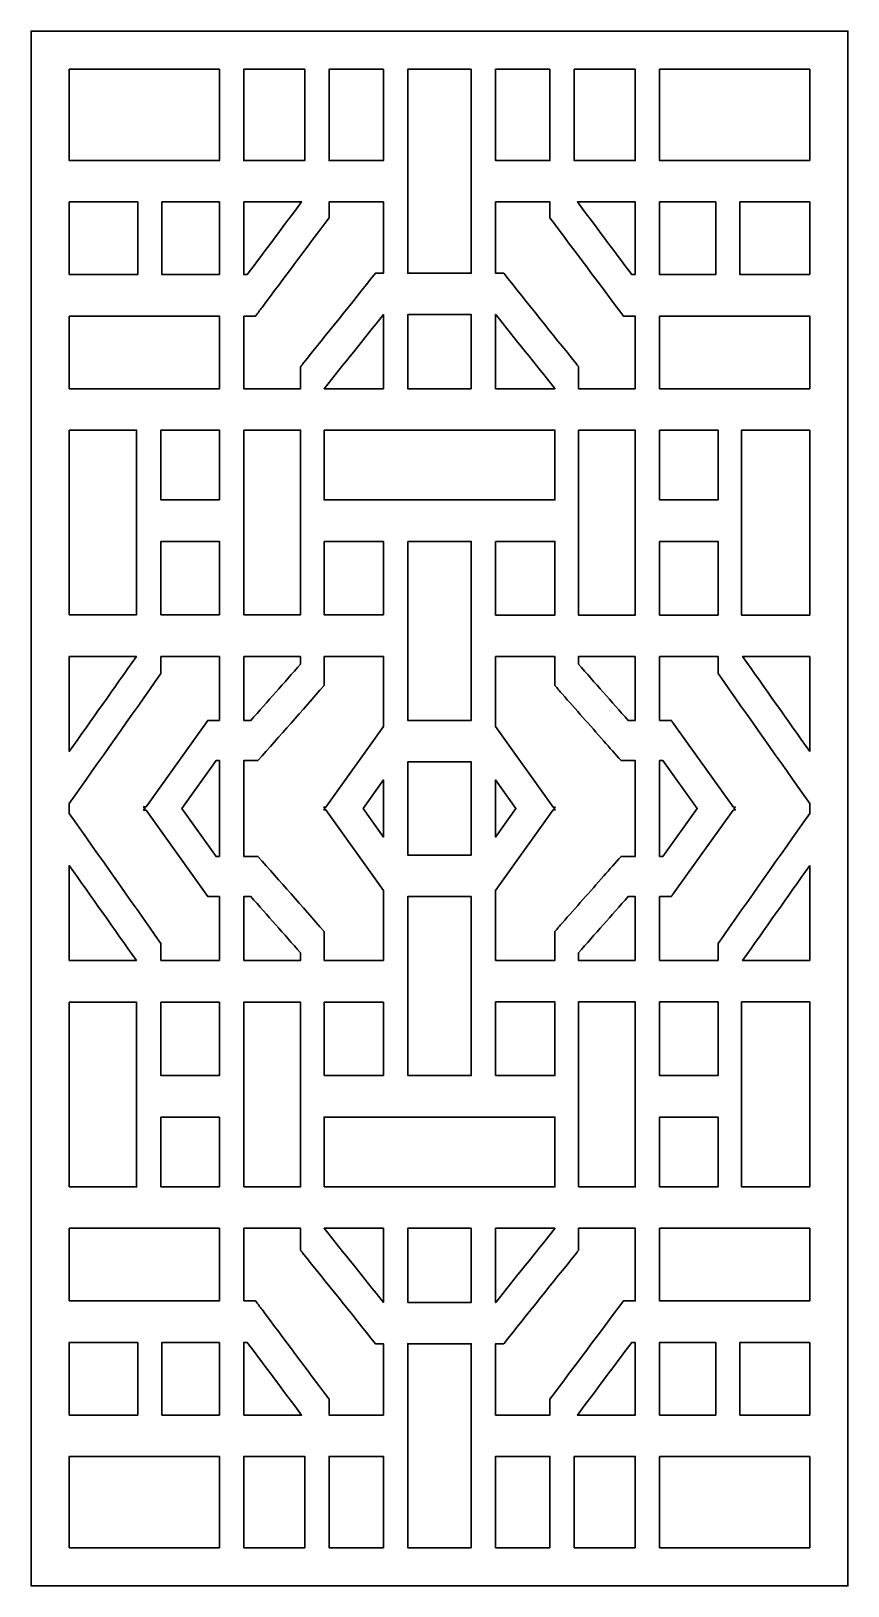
# Model space of a CAD drawing. Header units: centimetres. Extents: x 7.81 to 12.93, y -0.75 to 9.
import ezdxf

# ---------------------------------------------------------------- set-up
doc = ezdxf.new("R2010")
doc.units = ezdxf.units.CM
doc.header["$MEASUREMENT"] = 0
doc.layers.add('layer 1', color=7, linetype='Continuous')

msp = doc.modelspace()

# ---------------------------------------------------------------- linework, layer by layer
at = {"layer": 'layer 1', "color": 250, "lineweight": 30}
for points, knots in [([(12.92771, 4.11537), (12.92771, 4.11537), (12.92771, 4.13556), (12.92771, 4.13556), (12.92771, 4.13556), (12.92771, 4.13556), (12.92771, 9.00077), (12.92771, 9.00077), (12.92771, 9.00077), (11.22116, 9.00077), (9.51461, 9.00077), (7.80806, 9.00077), (7.80806, 9.00077), (7.80806, 9.00077), (7.80806, 4.13556), (7.80806, 4.13556), (7.80806, 4.13556), (7.80806, 4.13556), (7.80806, 4.11537), (7.80806, 4.11537), (7.80806, 4.11537), (7.80806, 4.11537), (7.80806, -0.74983), (7.80806, -0.74983), (7.80806, -0.74983), (9.51461, -0.74983), (11.22116, -0.74983), (12.92771, -0.74983), (12.92771, -0.74983), (12.92771, -0.74983), (12.92771, 4.11537), (12.92771, 4.11537)], [0, 0, 0, 0, 0.1111111, 0.1111111, 0.1111111, 0.1111111, 0.2222222, 0.2222222, 0.2222222, 0.2222222, 0.3333333, 0.3333333, 0.3333333, 0.3333333, 0.4444444, 0.4444444, 0.4444444, 0.4444444, 0.5555556, 0.5555556, 0.5555556, 0.5555556, 0.6666667, 0.6666667, 0.6666667, 0.6666667, 0.7777778, 0.7777778, 0.7777778, 0.7777778, 1, 1, 1, 1]), ([(8.98843, 8.76124), (8.67481, 8.76124), (8.36119, 8.76124), (8.04758, 8.76124), (8.04758, 8.76124), (8.04758, 8.57053), (8.04758, 8.37982), (8.04758, 8.18911), (8.04758, 8.18911), (8.36119, 8.18911), (8.67481, 8.18911), (8.98843, 8.18911), (8.98843, 8.18911), (8.98843, 8.37982), (8.98843, 8.57053), (8.98843, 8.76124)], [0, 0, 0, 0, 0.2, 0.2, 0.2, 0.2, 0.4, 0.4, 0.4, 0.4, 0.6, 0.6, 0.6, 0.6, 1, 1, 1, 1]), ([(9.52316, 8.76124), (9.39571, 8.76124), (9.26826, 8.76124), (9.14081, 8.76124), (9.14081, 8.76124), (9.14081, 8.57053), (9.14081, 8.37982), (9.14081, 8.18911), (9.14081, 8.18911), (9.26826, 8.18911), (9.39571, 8.18911), (9.52316, 8.18911), (9.52316, 8.18911), (9.52316, 8.37982), (9.52316, 8.57053), (9.52316, 8.76124)], [0, 0, 0, 0, 0.2, 0.2, 0.2, 0.2, 0.4, 0.4, 0.4, 0.4, 0.6, 0.6, 0.6, 0.6, 1, 1, 1, 1]), ([(10.0168, 8.76124), (9.90305, 8.76124), (9.7893, 8.76124), (9.67555, 8.76124), (9.67555, 8.76124), (9.67555, 8.57053), (9.67555, 8.37982), (9.67555, 8.18911), (9.67555, 8.18911), (9.7893, 8.18911), (9.90305, 8.18911), (10.0168, 8.18911), (10.0168, 8.18911), (10.0168, 8.37982), (10.0168, 8.57053), (10.0168, 8.76124)], [0, 0, 0, 0, 0.2, 0.2, 0.2, 0.2, 0.4, 0.4, 0.4, 0.4, 0.6, 0.6, 0.6, 0.6, 1, 1, 1, 1]), ([(10.56662, 8.76124), (10.43414, 8.76124), (10.30166, 8.76124), (10.16918, 8.76124), (10.16918, 8.76124), (10.16918, 8.33496), (10.16918, 7.90867), (10.16918, 7.48238), (10.16918, 7.48238), (10.30166, 7.48238), (10.43414, 7.48238), (10.56662, 7.48238), (10.56662, 7.48238), (10.56662, 7.90867), (10.56662, 8.33496), (10.56662, 8.76124)], [0, 0, 0, 0, 0.2, 0.2, 0.2, 0.2, 0.4, 0.4, 0.4, 0.4, 0.6, 0.6, 0.6, 0.6, 1, 1, 1, 1]), ([(11.06022, 8.76124), (10.94649, 8.76124), (10.83275, 8.76124), (10.71901, 8.76124), (10.71901, 8.76124), (10.71901, 8.57053), (10.71901, 8.37982), (10.71901, 8.18911), (10.71901, 8.18911), (10.83275, 8.18911), (10.94649, 8.18911), (11.06022, 8.18911), (11.06022, 8.18911), (11.06022, 8.37982), (11.06022, 8.57053), (11.06022, 8.76124)], [0, 0, 0, 0, 0.2, 0.2, 0.2, 0.2, 0.4, 0.4, 0.4, 0.4, 0.6, 0.6, 0.6, 0.6, 1, 1, 1, 1]), ([(11.59496, 8.76124), (11.46751, 8.76124), (11.34006, 8.76124), (11.21261, 8.76124), (11.21261, 8.76124), (11.21261, 8.57053), (11.21261, 8.37982), (11.21261, 8.18911), (11.21261, 8.18911), (11.34006, 8.18911), (11.46751, 8.18911), (11.59496, 8.18911), (11.59496, 8.18911), (11.59496, 8.37982), (11.59496, 8.57053), (11.59496, 8.76124)], [0, 0, 0, 0, 0.2, 0.2, 0.2, 0.2, 0.4, 0.4, 0.4, 0.4, 0.6, 0.6, 0.6, 0.6, 1, 1, 1, 1]), ([(12.68819, 8.18911), (12.68819, 8.37982), (12.68819, 8.57053), (12.68819, 8.76124), (12.68819, 8.76124), (12.37457, 8.76124), (12.06096, 8.76124), (11.74734, 8.76124), (11.74734, 8.76124), (11.74734, 8.57053), (11.74734, 8.37982), (11.74734, 8.18911), (11.74734, 8.18911), (12.06096, 8.18911), (12.37457, 8.18911), (12.68819, 8.18911)], [0, 0, 0, 0, 0.2, 0.2, 0.2, 0.2, 0.4, 0.4, 0.4, 0.4, 0.6, 0.6, 0.6, 0.6, 1, 1, 1, 1]), ([(8.04758, 7.92929), (8.04758, 7.77741), (8.04758, 7.62553), (8.04758, 7.47366), (8.04758, 7.47366), (8.19041, 7.47366), (8.33325, 7.47366), (8.47609, 7.47366), (8.47609, 7.47366), (8.47609, 7.62553), (8.47609, 7.77741), (8.47609, 7.92929), (8.47609, 7.92929), (8.33325, 7.92929), (8.19041, 7.92929), (8.04758, 7.92929)], [0, 0, 0, 0, 0.2, 0.2, 0.2, 0.2, 0.4, 0.4, 0.4, 0.4, 0.6, 0.6, 0.6, 0.6, 1, 1, 1, 1]), ([(8.98843, 7.47366), (8.98843, 7.62553), (8.98843, 7.77741), (8.98843, 7.92929), (8.98843, 7.92929), (8.86844, 7.92929), (8.74846, 7.92929), (8.62848, 7.92929), (8.62848, 7.92929), (8.62848, 7.77741), (8.62848, 7.62553), (8.62848, 7.47366), (8.62848, 7.47366), (8.74846, 7.47366), (8.86844, 7.47366), (8.98843, 7.47366)], [0, 0, 0, 0, 0.2, 0.2, 0.2, 0.2, 0.4, 0.4, 0.4, 0.4, 0.6, 0.6, 0.6, 0.6, 1, 1, 1, 1]), ([(9.14081, 7.21383), (9.14081, 7.06195), (9.14081, 6.91007), (9.14081, 6.7582), (9.14081, 6.7582), (9.25952, 6.7582), (9.37821, 6.7582), (9.49691, 6.7582), (9.49691, 6.7582), (9.49691, 6.79995), (9.49691, 6.84169), (9.49691, 6.88343), (9.49691, 6.88343), (9.49691, 6.88754), (9.49691, 6.89166), (9.49691, 6.89578), (9.49691, 6.89578), (9.50107, 6.90097), (9.50523, 6.90616), (9.50939, 6.91136), (9.50939, 6.91136), (9.66176, 7.10159), (9.81412, 7.29183), (9.96649, 7.48207), (9.96649, 7.48207), (9.96649, 7.48217), (9.96649, 7.48228), (9.96649, 7.48238), (9.96649, 7.48238), (9.96657, 7.48238), (9.96665, 7.48238), (9.96673, 7.48238), (9.96673, 7.48238), (9.98342, 7.48238), (10.00011, 7.48238), (10.0168, 7.48238), (10.0168, 7.48238), (10.0168, 7.63135), (10.0168, 7.78032), (10.0168, 7.92929), (10.0168, 7.92929), (9.90305, 7.92929), (9.7893, 7.92929), (9.67555, 7.92929), (9.67555, 7.92929), (9.67555, 7.8962), (9.67555, 7.86312), (9.67555, 7.83004), (9.67555, 7.83004), (9.53554, 7.64267), (9.39553, 7.45531), (9.25552, 7.26793), (9.25552, 7.26793), (9.24204, 7.2499), (9.22857, 7.23186), (9.2151, 7.21383), (9.2151, 7.21383), (9.21137, 7.21383), (9.20764, 7.21383), (9.20392, 7.21383), (9.20392, 7.21383), (9.18288, 7.21383), (9.16185, 7.21383), (9.14081, 7.21383)], [0, 0, 0, 0, 0.0588235, 0.0588235, 0.0588235, 0.0588235, 0.1176471, 0.1176471, 0.1176471, 0.1176471, 0.1764706, 0.1764706, 0.1764706, 0.1764706, 0.2352941, 0.2352941, 0.2352941, 0.2352941, 0.2941176, 0.2941176, 0.2941176, 0.2941176, 0.3529412, 0.3529412, 0.3529412, 0.3529412, 0.4117647, 0.4117647, 0.4117647, 0.4117647, 0.4705882, 0.4705882, 0.4705882, 0.4705882, 0.5294118, 0.5294118, 0.5294118, 0.5294118, 0.5882353, 0.5882353, 0.5882353, 0.5882353, 0.6470588, 0.6470588, 0.6470588, 0.6470588, 0.7058824, 0.7058824, 0.7058824, 0.7058824, 0.7647059, 0.7647059, 0.7647059, 0.7647059, 0.8235294, 0.8235294, 0.8235294, 0.8235294, 0.8823529, 0.8823529, 0.8823529, 0.8823529, 1, 1, 1, 1]), ([(9.14081, 7.92929), (9.14081, 7.77741), (9.14081, 7.62553), (9.14081, 7.47366), (9.14081, 7.47366), (9.14817, 7.47366), (9.15553, 7.47366), (9.16289, 7.47366), (9.16289, 7.47366), (9.27638, 7.62553), (9.38986, 7.77741), (9.50335, 7.92929), (9.50335, 7.92929), (9.38251, 7.92929), (9.26165, 7.92929), (9.14081, 7.92929)], [0, 0, 0, 0, 0.2, 0.2, 0.2, 0.2, 0.4, 0.4, 0.4, 0.4, 0.6, 0.6, 0.6, 0.6, 1, 1, 1, 1]), ([(11.22411, 6.91554), (11.22903, 6.9094), (11.23394, 6.90326), (11.23886, 6.89712), (11.23886, 6.89712), (11.23886, 6.85081), (11.23886, 6.80451), (11.23886, 6.7582), (11.23886, 6.7582), (11.35756, 6.7582), (11.47626, 6.7582), (11.59496, 6.7582), (11.59496, 6.7582), (11.59496, 6.91007), (11.59496, 7.06195), (11.59496, 7.21383), (11.59496, 7.21383), (11.5702, 7.21383), (11.54544, 7.21383), (11.52068, 7.21383), (11.52068, 7.21383), (11.36719, 7.41923), (11.21371, 7.62464), (11.06022, 7.83004), (11.06022, 7.83004), (11.06022, 7.86312), (11.06022, 7.8962), (11.06022, 7.92929), (11.06022, 7.92929), (10.94649, 7.92929), (10.83275, 7.92929), (10.71901, 7.92929), (10.71901, 7.92929), (10.71901, 7.78032), (10.71901, 7.63135), (10.71901, 7.48238), (10.71901, 7.48238), (10.73605, 7.48238), (10.75308, 7.48238), (10.77012, 7.48238), (10.77012, 7.48238), (10.92145, 7.29343), (11.07278, 7.10448), (11.22411, 6.91554)], [0, 0, 0, 0, 0.0833333, 0.0833333, 0.0833333, 0.0833333, 0.1666667, 0.1666667, 0.1666667, 0.1666667, 0.25, 0.25, 0.25, 0.25, 0.3333333, 0.3333333, 0.3333333, 0.3333333, 0.4166667, 0.4166667, 0.4166667, 0.4166667, 0.5, 0.5, 0.5, 0.5, 0.5833333, 0.5833333, 0.5833333, 0.5833333, 0.6666667, 0.6666667, 0.6666667, 0.6666667, 0.75, 0.75, 0.75, 0.75, 0.8333333, 0.8333333, 0.8333333, 0.8333333, 1, 1, 1, 1]), ([(11.59496, 7.47366), (11.59496, 7.62553), (11.59496, 7.77741), (11.59496, 7.92929), (11.59496, 7.92929), (11.47412, 7.92929), (11.35327, 7.92929), (11.23242, 7.92929), (11.23242, 7.92929), (11.34591, 7.77741), (11.4594, 7.62553), (11.57289, 7.47366), (11.57289, 7.47366), (11.58024, 7.47366), (11.5876, 7.47366), (11.59496, 7.47366)], [0, 0, 0, 0, 0.2, 0.2, 0.2, 0.2, 0.4, 0.4, 0.4, 0.4, 0.6, 0.6, 0.6, 0.6, 1, 1, 1, 1]), ([(11.74734, 7.92929), (11.74734, 7.77741), (11.74734, 7.62553), (11.74734, 7.47366), (11.74734, 7.47366), (11.86456, 7.47366), (11.98178, 7.47366), (12.09899, 7.47366), (12.09899, 7.47366), (12.09899, 7.62553), (12.09899, 7.77741), (12.09899, 7.92929), (12.09899, 7.92929), (11.98178, 7.92929), (11.86456, 7.92929), (11.74734, 7.92929)], [0, 0, 0, 0, 0.2, 0.2, 0.2, 0.2, 0.4, 0.4, 0.4, 0.4, 0.6, 0.6, 0.6, 0.6, 1, 1, 1, 1]), ([(12.68819, 7.47366), (12.68819, 7.62553), (12.68819, 7.77741), (12.68819, 7.92929), (12.68819, 7.92929), (12.54259, 7.92929), (12.39699, 7.92929), (12.25138, 7.92929), (12.25138, 7.92929), (12.25138, 7.77741), (12.25138, 7.62553), (12.25138, 7.47366), (12.25138, 7.47366), (12.39699, 7.47366), (12.54259, 7.47366), (12.68819, 7.47366)], [0, 0, 0, 0, 0.2, 0.2, 0.2, 0.2, 0.4, 0.4, 0.4, 0.4, 0.6, 0.6, 0.6, 0.6, 1, 1, 1, 1]), ([(10.0168, 6.7582), (10.0168, 6.91298), (10.0168, 7.06777), (10.0168, 7.22255), (10.0168, 7.22255), (10.01672, 7.22255), (10.01664, 7.22255), (10.01656, 7.22255), (10.01656, 7.22255), (9.89259, 7.06777), (9.76862, 6.91298), (9.64465, 6.7582), (9.64465, 6.7582), (9.7687, 6.7582), (9.89275, 6.7582), (10.0168, 6.7582)], [0, 0, 0, 0, 0.2, 0.2, 0.2, 0.2, 0.4, 0.4, 0.4, 0.4, 0.6, 0.6, 0.6, 0.6, 1, 1, 1, 1]), ([(10.56662, 6.7582), (10.56662, 6.91298), (10.56662, 7.06777), (10.56662, 7.22255), (10.56662, 7.22255), (10.43414, 7.22255), (10.30166, 7.22255), (10.16918, 7.22255), (10.16918, 7.22255), (10.16918, 7.06777), (10.16918, 6.91298), (10.16918, 6.7582), (10.16918, 6.7582), (10.30166, 6.7582), (10.43414, 6.7582), (10.56662, 6.7582)], [0, 0, 0, 0, 0.2, 0.2, 0.2, 0.2, 0.4, 0.4, 0.4, 0.4, 0.6, 0.6, 0.6, 0.6, 1, 1, 1, 1]), ([(11.09115, 6.7582), (11.09115, 6.75864), (11.09115, 6.75906), (11.09115, 6.7595), (11.09115, 6.7595), (10.96753, 6.91385), (10.84392, 7.06821), (10.72029, 7.22255), (10.72029, 7.22255), (10.71986, 7.22255), (10.71944, 7.22255), (10.71901, 7.22255), (10.71901, 7.22255), (10.71901, 7.06777), (10.71901, 6.91298), (10.71901, 6.7582), (10.71901, 6.7582), (10.84306, 6.7582), (10.96711, 6.7582), (11.09115, 6.7582)], [0, 0, 0, 0, 0.1666667, 0.1666667, 0.1666667, 0.1666667, 0.3333333, 0.3333333, 0.3333333, 0.3333333, 0.5, 0.5, 0.5, 0.5, 0.6666667, 0.6666667, 0.6666667, 0.6666667, 1, 1, 1, 1]), ([(8.04758, 7.21383), (8.04758, 7.06195), (8.04758, 6.91007), (8.04758, 6.7582), (8.04758, 6.7582), (8.36119, 6.7582), (8.67481, 6.7582), (8.98843, 6.7582), (8.98843, 6.7582), (8.98843, 6.91007), (8.98843, 7.06195), (8.98843, 7.21383), (8.98843, 7.21383), (8.67481, 7.21383), (8.36119, 7.21383), (8.04758, 7.21383)], [0, 0, 0, 0, 0.2, 0.2, 0.2, 0.2, 0.4, 0.4, 0.4, 0.4, 0.6, 0.6, 0.6, 0.6, 1, 1, 1, 1]), ([(12.68819, 6.7582), (12.68819, 6.91007), (12.68819, 7.06195), (12.68819, 7.21383), (12.68819, 7.21383), (12.37457, 7.21383), (12.06096, 7.21383), (11.74734, 7.21383), (11.74734, 7.21383), (11.74734, 7.06195), (11.74734, 6.91007), (11.74734, 6.7582), (11.74734, 6.7582), (12.06096, 6.7582), (12.37457, 6.7582), (12.68819, 6.7582)], [0, 0, 0, 0, 0.2, 0.2, 0.2, 0.2, 0.4, 0.4, 0.4, 0.4, 0.6, 0.6, 0.6, 0.6, 1, 1, 1, 1]), ([(8.04758, 6.49838), (8.04758, 6.11234), (8.04758, 5.7263), (8.04758, 5.34027), (8.04758, 5.34027), (8.18817, 5.34027), (8.32876, 5.34027), (8.46935, 5.34027), (8.46935, 5.34027), (8.46935, 5.7263), (8.46935, 6.11234), (8.46935, 6.49838), (8.46935, 6.49838), (8.32876, 6.49838), (8.18817, 6.49838), (8.04758, 6.49838)], [0, 0, 0, 0, 0.2, 0.2, 0.2, 0.2, 0.4, 0.4, 0.4, 0.4, 0.6, 0.6, 0.6, 0.6, 1, 1, 1, 1]), ([(8.98843, 6.0602), (8.98843, 6.20626), (8.98843, 6.35232), (8.98843, 6.49838), (8.98843, 6.49838), (8.8662, 6.49838), (8.74397, 6.49838), (8.62174, 6.49838), (8.62174, 6.49838), (8.62174, 6.35232), (8.62174, 6.20626), (8.62174, 6.0602), (8.62174, 6.0602), (8.74397, 6.0602), (8.8662, 6.0602), (8.98843, 6.0602)], [0, 0, 0, 0, 0.2, 0.2, 0.2, 0.2, 0.4, 0.4, 0.4, 0.4, 0.6, 0.6, 0.6, 0.6, 1, 1, 1, 1]), ([(9.14081, 6.49838), (9.14081, 6.11234), (9.14081, 5.7263), (9.14081, 5.34027), (9.14081, 5.34027), (9.25952, 5.34027), (9.37821, 5.34027), (9.49691, 5.34027), (9.49691, 5.34027), (9.49691, 5.7263), (9.49691, 6.11234), (9.49691, 6.49838), (9.49691, 6.49838), (9.37821, 6.49838), (9.25952, 6.49838), (9.14081, 6.49838)], [0, 0, 0, 0, 0.2, 0.2, 0.2, 0.2, 0.4, 0.4, 0.4, 0.4, 0.6, 0.6, 0.6, 0.6, 1, 1, 1, 1]), ([(9.64462, 6.49838), (9.64462, 6.35232), (9.64462, 6.20626), (9.64462, 6.0602), (9.64462, 6.0602), (10.12679, 6.0602), (10.60898, 6.0602), (11.09115, 6.0602), (11.09115, 6.0602), (11.09115, 6.20626), (11.09115, 6.35232), (11.09115, 6.49838), (11.09115, 6.49838), (10.60898, 6.49838), (10.12679, 6.49838), (9.64462, 6.49838)], [0, 0, 0, 0, 0.2, 0.2, 0.2, 0.2, 0.4, 0.4, 0.4, 0.4, 0.6, 0.6, 0.6, 0.6, 1, 1, 1, 1]), ([(11.23886, 6.49838), (11.23886, 6.11165), (11.23886, 5.72493), (11.23886, 5.3382), (11.23886, 5.3382), (11.35756, 5.3382), (11.47626, 5.3382), (11.59496, 5.3382), (11.59496, 5.3382), (11.59496, 5.72493), (11.59496, 6.11165), (11.59496, 6.49838), (11.59496, 6.49838), (11.47626, 6.49838), (11.35756, 6.49838), (11.23886, 6.49838)], [0, 0, 0, 0, 0.2, 0.2, 0.2, 0.2, 0.4, 0.4, 0.4, 0.4, 0.6, 0.6, 0.6, 0.6, 1, 1, 1, 1]), ([(11.74734, 6.49838), (11.74734, 6.35232), (11.74734, 6.20626), (11.74734, 6.0602), (11.74734, 6.0602), (11.86957, 6.0602), (11.99179, 6.0602), (12.11402, 6.0602), (12.11402, 6.0602), (12.11402, 6.20626), (12.11402, 6.35232), (12.11402, 6.49838), (12.11402, 6.49838), (11.99179, 6.49838), (11.86957, 6.49838), (11.74734, 6.49838)], [0, 0, 0, 0, 0.2, 0.2, 0.2, 0.2, 0.4, 0.4, 0.4, 0.4, 0.6, 0.6, 0.6, 0.6, 1, 1, 1, 1]), ([(12.68819, 5.3382), (12.68819, 5.72493), (12.68819, 6.11165), (12.68819, 6.49838), (12.68819, 6.49838), (12.54604, 6.49838), (12.40388, 6.49838), (12.26172, 6.49838), (12.26172, 6.49838), (12.26172, 6.11165), (12.26172, 5.72493), (12.26172, 5.3382), (12.26172, 5.3382), (12.40388, 5.3382), (12.54604, 5.3382), (12.68819, 5.3382)], [0, 0, 0, 0, 0.2, 0.2, 0.2, 0.2, 0.4, 0.4, 0.4, 0.4, 0.6, 0.6, 0.6, 0.6, 1, 1, 1, 1]), ([(8.62174, 5.34027), (8.74397, 5.34027), (8.8662, 5.34027), (8.98843, 5.34027), (8.98843, 5.34027), (8.98843, 5.49364), (8.98843, 5.647), (8.98843, 5.80037), (8.98843, 5.80037), (8.8662, 5.80037), (8.74397, 5.80037), (8.62174, 5.80037), (8.62174, 5.80037), (8.62174, 5.647), (8.62174, 5.49364), (8.62174, 5.34027)], [0, 0, 0, 0, 0.2, 0.2, 0.2, 0.2, 0.4, 0.4, 0.4, 0.4, 0.6, 0.6, 0.6, 0.6, 1, 1, 1, 1]), ([(9.64462, 5.80037), (9.64462, 5.647), (9.64462, 5.49364), (9.64462, 5.34027), (9.64462, 5.34027), (9.7687, 5.34027), (9.89278, 5.34027), (10.01687, 5.34027), (10.01687, 5.34027), (10.01687, 5.49364), (10.01687, 5.647), (10.01687, 5.80037), (10.01687, 5.80037), (9.89278, 5.80037), (9.7687, 5.80037), (9.64462, 5.80037)], [0, 0, 0, 0, 0.2, 0.2, 0.2, 0.2, 0.4, 0.4, 0.4, 0.4, 0.6, 0.6, 0.6, 0.6, 1, 1, 1, 1]), ([(10.16925, 5.80037), (10.16925, 5.42613), (10.16925, 5.05187), (10.16925, 4.67762), (10.16925, 4.67762), (10.25012, 4.67762), (10.33099, 4.67762), (10.41185, 4.67762), (10.41185, 4.67762), (10.43469, 4.67762), (10.45752, 4.67762), (10.48035, 4.67762), (10.48035, 4.67762), (10.5091, 4.67762), (10.53785, 4.67762), (10.56661, 4.67762), (10.56661, 4.67762), (10.56661, 4.8112), (10.56661, 4.94479), (10.56661, 5.07837), (10.56661, 5.07837), (10.56661, 5.16499), (10.56661, 5.25159), (10.56661, 5.3382), (10.56661, 5.3382), (10.56661, 5.49226), (10.56661, 5.64632), (10.56661, 5.80037), (10.56661, 5.80037), (10.43415, 5.80037), (10.30171, 5.80037), (10.16925, 5.80037)], [0, 0, 0, 0, 0.1111111, 0.1111111, 0.1111111, 0.1111111, 0.2222222, 0.2222222, 0.2222222, 0.2222222, 0.3333333, 0.3333333, 0.3333333, 0.3333333, 0.4444444, 0.4444444, 0.4444444, 0.4444444, 0.5555556, 0.5555556, 0.5555556, 0.5555556, 0.6666667, 0.6666667, 0.6666667, 0.6666667, 0.7777778, 0.7777778, 0.7777778, 0.7777778, 1, 1, 1, 1]), ([(10.71899, 5.80037), (10.71899, 5.64632), (10.71899, 5.49226), (10.71899, 5.3382), (10.71899, 5.3382), (10.84305, 5.3382), (10.9671, 5.3382), (11.09115, 5.3382), (11.09115, 5.3382), (11.09115, 5.49226), (11.09115, 5.64632), (11.09115, 5.80037), (11.09115, 5.80037), (10.9671, 5.80037), (10.84305, 5.80037), (10.71899, 5.80037)], [0, 0, 0, 0, 0.2, 0.2, 0.2, 0.2, 0.4, 0.4, 0.4, 0.4, 0.6, 0.6, 0.6, 0.6, 1, 1, 1, 1]), ([(11.74734, 5.80037), (11.74734, 5.64632), (11.74734, 5.49226), (11.74734, 5.3382), (11.74734, 5.3382), (11.86957, 5.3382), (11.99179, 5.3382), (12.11402, 5.3382), (12.11402, 5.3382), (12.11402, 5.49226), (12.11402, 5.64632), (12.11402, 5.80037), (12.11402, 5.80037), (11.99179, 5.80037), (11.86957, 5.80037), (11.74734, 5.80037)], [0, 0, 0, 0, 0.2, 0.2, 0.2, 0.2, 0.4, 0.4, 0.4, 0.4, 0.6, 0.6, 0.6, 0.6, 1, 1, 1, 1]), ([(8.04758, 4.11537), (8.04758, 4.11537), (8.04758, 4.11594), (8.04758, 4.11594), (8.04758, 4.11594), (8.04758, 4.11594), (8.04758, 4.11601), (8.04758, 4.11601), (8.04758, 4.11601), (8.04758, 4.11601), (8.04758, 4.11658), (8.04758, 4.11658), (8.04758, 4.11658), (8.04758, 4.11658), (8.04758, 4.11668), (8.04758, 4.11668), (8.04758, 4.11668), (8.04758, 4.11668), (8.04758, 4.11724), (8.04758, 4.11724), (8.04758, 4.11724), (8.04758, 4.11724), (8.04758, 4.11731), (8.04758, 4.11731), (8.04758, 4.11731), (8.04758, 4.11731), (8.04758, 4.11788), (8.04758, 4.11788), (8.04758, 4.11788), (8.04758, 4.11788), (8.04758, 4.11798), (8.04758, 4.11798), (8.04758, 4.11798), (8.04758, 4.11798), (8.04758, 4.11855), (8.04758, 4.11855), (8.04758, 4.11855), (8.04758, 4.11855), (8.04758, 4.11862), (8.04758, 4.11862), (8.04758, 4.11862), (8.04758, 4.11862), (8.04758, 4.11919), (8.04758, 4.11919), (8.04758, 4.11919), (8.04758, 4.11919), (8.04758, 4.11928), (8.04758, 4.11928), (8.04758, 4.11928), (8.04758, 4.11928), (8.04758, 4.11985), (8.04758, 4.11985), (8.04758, 4.11985), (8.04758, 4.11985), (8.04758, 4.11992), (8.04758, 4.11992), (8.04758, 4.11992), (8.04758, 4.11992), (8.04758, 4.12049), (8.04758, 4.12049), (8.04758, 4.12049), (8.04758, 4.12049), (8.04758, 4.12059), (8.04758, 4.12059), (8.04758, 4.12059), (8.04758, 4.12059), (8.04758, 4.12115), (8.04758, 4.12115), (8.04758, 4.12115), (8.04758, 4.12115), (8.04758, 4.12123), (8.04758, 4.12123), (8.04758, 4.12123), (8.04758, 4.12123), (8.04758, 4.12179), (8.04758, 4.12179), (8.04758, 4.12179), (8.04758, 4.12179), (8.04758, 4.12189), (8.04758, 4.12189), (8.04758, 4.12189), (8.04758, 4.12189), (8.04758, 4.12246), (8.04758, 4.12246), (8.04758, 4.12246), (8.04758, 4.12246), (8.04758, 4.12253), (8.04758, 4.12253), (8.04758, 4.12253), (8.04758, 4.12253), (8.04758, 4.1231), (8.04758, 4.1231), (8.04758, 4.1231), (8.04758, 4.1231), (8.04758, 4.12319), (8.04758, 4.12319), (8.04758, 4.12319), (8.04758, 4.12319), (8.04758, 4.12376), (8.04758, 4.12376), (8.04758, 4.12376), (8.04758, 4.12376), (8.04758, 4.12383), (8.04758, 4.12383), (8.04758, 4.12383), (8.04758, 4.12383), (8.04758, 4.12443), (8.04758, 4.12443), (8.04758, 4.12443), (8.04758, 4.12443), (8.04758, 4.1245), (8.04758, 4.1245), (8.04758, 4.1245), (8.04758, 4.1245), (8.04758, 4.12509), (8.04758, 4.12509), (8.04758, 4.12509), (8.04758, 4.12509), (8.04758, 4.12516), (8.04758, 4.12516), (8.04758, 4.12516), (8.04758, 4.12516), (8.04758, 4.12573), (8.04758, 4.12573), (8.04758, 4.12573), (8.04758, 4.12573), (8.04758, 4.12583), (8.04758, 4.12583), (8.04758, 4.12583), (8.04758, 4.12583), (8.04758, 4.1264), (8.04758, 4.1264), (8.04758, 4.1264), (8.04758, 4.1264), (8.04758, 4.12647), (8.04758, 4.12647), (8.04758, 4.12647), (8.04758, 4.12647), (8.04758, 4.12704), (8.04758, 4.12704), (8.04758, 4.12704), (8.04758, 4.12704), (8.04758, 4.12713), (8.04758, 4.12713), (8.04758, 4.12713), (8.04758, 4.12713), (8.04758, 4.1277), (8.04758, 4.1277), (8.04758, 4.1277), (8.04758, 4.1277), (8.04758, 4.12777), (8.04758, 4.12777), (8.04758, 4.12777), (8.04758, 4.12777), (8.04758, 4.12834), (8.04758, 4.12834), (8.04758, 4.12834), (8.04758, 4.12834), (8.04758, 4.12844), (8.04758, 4.12844), (8.04758, 4.12844), (8.04758, 4.12844), (8.04758, 4.129), (8.04758, 4.129), (8.04758, 4.129), (8.04758, 4.129), (8.04758, 4.12908), (8.04758, 4.12908), (8.04758, 4.12908), (8.04758, 4.12908), (8.04758, 4.12965), (8.04758, 4.12965), (8.04758, 4.12965), (8.04758, 4.12965), (8.04758, 4.12974), (8.04758, 4.12974), (8.04758, 4.12974), (8.04758, 4.12974), (8.04758, 4.13032), (8.04758, 4.13032), (8.04758, 4.13032), (8.04758, 4.13032), (8.04758, 4.13038), (8.04758, 4.13038), (8.04758, 4.13038), (8.04758, 4.13038), (8.04758, 4.13096), (8.04758, 4.13096), (8.04758, 4.13096), (8.04758, 4.13096), (8.04758, 4.13104), (8.04758, 4.13104), (8.04758, 4.13104), (8.04758, 4.13104), (8.04758, 4.13162), (8.04758, 4.13162), (8.04758, 4.13162), (8.04758, 4.13162), (8.04758, 4.13168), (8.04758, 4.13168), (8.04758, 4.13168), (8.04758, 4.13168), (8.04758, 4.13226), (8.04758, 4.13226), (8.04758, 4.13226), (8.04758, 4.13226), (8.04758, 4.13235), (8.04758, 4.13235), (8.04758, 4.13235), (8.04758, 4.13235), (8.04758, 4.13293), (8.04758, 4.13293), (8.04758, 4.13293), (8.04758, 4.13293), (8.04758, 4.13299), (8.04758, 4.13299), (8.04758, 4.13299), (8.04758, 4.13299), (8.04758, 4.13356), (8.04758, 4.13356), (8.04758, 4.13356), (8.04758, 4.13356), (8.04758, 4.13365), (8.04758, 4.13365), (8.04758, 4.13365), (8.04758, 4.13365), (8.04758, 4.13423), (8.04758, 4.13423), (8.04758, 4.13423), (8.04758, 4.13423), (8.04758, 4.13429), (8.04758, 4.13429), (8.04758, 4.13429), (8.04758, 4.13429), (8.04758, 4.13489), (8.04758, 4.13489), (8.04758, 4.13489), (8.04758, 4.13489), (8.04758, 4.13496), (8.04758, 4.13496), (8.04758, 4.13496), (8.04758, 4.13496), (8.04758, 4.13556), (8.04758, 4.13556), (8.04758, 4.13556), (8.04758, 4.13556), (8.04758, 4.15723), (8.04758, 4.15723), (8.04758, 4.15723), (8.23897, 4.42875), (8.43036, 4.70028), (8.62175, 4.9718), (8.62175, 4.9718), (8.62175, 5.00734), (8.62175, 5.04285), (8.62175, 5.07837), (8.62175, 5.07837), (8.74398, 5.07837), (8.86621, 5.07837), (8.98843, 5.07837), (8.98843, 5.07837), (8.98843, 4.94479), (8.98843, 4.8112), (8.98843, 4.67762), (8.98843, 4.67762), (8.96409, 4.67762), (8.93975, 4.67762), (8.9154, 4.67762), (8.9154, 4.67762), (8.9154, 4.67762), (8.52858, 4.13616), (8.52858, 4.13616), (8.52858, 4.13616), (8.52858, 4.13616), (8.51321, 4.13627), (8.51321, 4.13627), (8.51321, 4.13627), (8.51321, 4.13627), (8.52093, 4.12546), (8.52093, 4.12546), (8.52093, 4.12546), (8.52093, 4.12546), (8.51321, 4.11466), (8.51321, 4.11466), (8.51321, 4.11466), (8.51321, 4.11466), (8.52858, 4.11476), (8.52858, 4.11476), (8.52858, 4.11476), (8.52858, 4.11476), (8.9154, 3.57331), (8.9154, 3.57331), (8.9154, 3.57331), (8.93975, 3.57331), (8.96409, 3.57331), (8.98843, 3.57331), (8.98843, 3.57331), (8.98843, 3.43973), (8.98843, 3.30614), (8.98843, 3.17256), (8.98843, 3.17256), (8.86621, 3.17256), (8.74398, 3.17256), (8.62175, 3.17256), (8.62175, 3.17256), (8.62175, 3.20808), (8.62175, 3.2436), (8.62175, 3.27913), (8.62175, 3.27913), (8.43036, 3.55065), (8.23897, 3.82218), (8.04758, 4.0937), (8.04758, 4.0937), (8.04758, 4.0937), (8.04758, 4.11537), (8.04758, 4.11537)], [0, 0, 0, 0, 0.0125, 0.0125, 0.0125, 0.0125, 0.025, 0.025, 0.025, 0.025, 0.0375, 0.0375, 0.0375, 0.0375, 0.05, 0.05, 0.05, 0.05, 0.0625, 0.0625, 0.0625, 0.0625, 0.075, 0.075, 0.075, 0.075, 0.0875, 0.0875, 0.0875, 0.0875, 0.1, 0.1, 0.1, 0.1, 0.1125, 0.1125, 0.1125, 0.1125, 0.125, 0.125, 0.125, 0.125, 0.1375, 0.1375, 0.1375, 0.1375, 0.15, 0.15, 0.15, 0.15, 0.1625, 0.1625, 0.1625, 0.1625, 0.175, 0.175, 0.175, 0.175, 0.1875, 0.1875, 0.1875, 0.1875, 0.2, 0.2, 0.2, 0.2, 0.2125, 0.2125, 0.2125, 0.2125, 0.225, 0.225, 0.225, 0.225, 0.2375, 0.2375, 0.2375, 0.2375, 0.25, 0.25, 0.25, 0.25, 0.2625, 0.2625, 0.2625, 0.2625, 0.275, 0.275, 0.275, 0.275, 0.2875, 0.2875, 0.2875, 0.2875, 0.3, 0.3, 0.3, 0.3, 0.3125, 0.3125, 0.3125, 0.3125, 0.325, 0.325, 0.325, 0.325, 0.3375, 0.3375, 0.3375, 0.3375, 0.35, 0.35, 0.35, 0.35, 0.3625, 0.3625, 0.3625, 0.3625, 0.375, 0.375, 0.375, 0.375, 0.3875, 0.3875, 0.3875, 0.3875, 0.4, 0.4, 0.4, 0.4, 0.4125, 0.4125, 0.4125, 0.4125, 0.425, 0.425, 0.425, 0.425, 0.4375, 0.4375, 0.4375, 0.4375, 0.45, 0.45, 0.45, 0.45, 0.4625, 0.4625, 0.4625, 0.4625, 0.475, 0.475, 0.475, 0.475, 0.4875, 0.4875, 0.4875, 0.4875, 0.5, 0.5, 0.5, 0.5, 0.5125, 0.5125, 0.5125, 0.5125, 0.525, 0.525, 0.525, 0.525, 0.5375, 0.5375, 0.5375, 0.5375, 0.55, 0.55, 0.55, 0.55, 0.5625, 0.5625, 0.5625, 0.5625, 0.575, 0.575, 0.575, 0.575, 0.5875, 0.5875, 0.5875, 0.5875, 0.6, 0.6, 0.6, 0.6, 0.6125, 0.6125, 0.6125, 0.6125, 0.625, 0.625, 0.625, 0.625, 0.6375, 0.6375, 0.6375, 0.6375, 0.65, 0.65, 0.65, 0.65, 0.6625, 0.6625, 0.6625, 0.6625, 0.675, 0.675, 0.675, 0.675, 0.6875, 0.6875, 0.6875, 0.6875, 0.7, 0.7, 0.7, 0.7, 0.7125, 0.7125, 0.7125, 0.7125, 0.725, 0.725, 0.725, 0.725, 0.7375, 0.7375, 0.7375, 0.7375, 0.75, 0.75, 0.75, 0.75, 0.7625, 0.7625, 0.7625, 0.7625, 0.775, 0.775, 0.775, 0.775, 0.7875, 0.7875, 0.7875, 0.7875, 0.8, 0.8, 0.8, 0.8, 0.8125, 0.8125, 0.8125, 0.8125, 0.825, 0.825, 0.825, 0.825, 0.8375, 0.8375, 0.8375, 0.8375, 0.85, 0.85, 0.85, 0.85, 0.8625, 0.8625, 0.8625, 0.8625, 0.875, 0.875, 0.875, 0.875, 0.8875, 0.8875, 0.8875, 0.8875, 0.9, 0.9, 0.9, 0.9, 0.9125, 0.9125, 0.9125, 0.9125, 0.925, 0.925, 0.925, 0.925, 0.9375, 0.9375, 0.9375, 0.9375, 0.95, 0.95, 0.95, 0.95, 0.9625, 0.9625, 0.9625, 0.9625, 0.975, 0.975, 0.975, 0.975, 1, 1, 1, 1]), ([(8.04758, 5.07837), (8.04758, 4.87998), (8.04758, 4.68159), (8.04758, 4.48319), (8.04758, 4.48319), (8.18761, 4.68159), (8.32765, 4.87998), (8.46768, 5.07837), (8.46768, 5.07837), (8.32765, 5.07837), (8.18761, 5.07837), (8.04758, 5.07837)], [0, 0, 0, 0, 0.25, 0.25, 0.25, 0.25, 0.5, 0.5, 0.5, 0.5, 1, 1, 1, 1]), ([(9.14081, 4.11537), (9.14081, 4.11537), (9.14081, 4.11616), (9.14081, 4.11616), (9.14081, 4.11616), (9.14081, 4.11616), (9.14081, 4.12021), (9.14081, 4.12021), (9.14081, 4.12021), (9.14081, 4.12021), (9.14081, 4.121), (9.14081, 4.121), (9.14081, 4.121), (9.14081, 4.121), (9.14081, 4.12506), (9.14081, 4.12506), (9.14081, 4.12506), (9.14081, 4.12506), (9.14081, 4.12585), (9.14081, 4.12585), (9.14081, 4.12585), (9.14081, 4.12585), (9.14081, 4.1299), (9.14081, 4.1299), (9.14081, 4.1299), (9.14081, 4.1299), (9.14081, 4.13069), (9.14081, 4.13069), (9.14081, 4.13069), (9.14081, 4.13069), (9.14081, 4.13477), (9.14081, 4.13477), (9.14081, 4.13477), (9.14081, 4.13477), (9.14081, 4.13556), (9.14081, 4.13556), (9.14081, 4.13556), (9.14081, 4.13556), (9.14081, 4.42578), (9.14081, 4.42578), (9.14081, 4.42578), (9.1706, 4.42578), (9.2004, 4.42578), (9.23019, 4.42578), (9.23019, 4.42578), (9.36833, 4.58262), (9.50647, 4.73946), (9.64462, 4.89628), (9.64462, 4.89628), (9.64462, 4.95698), (9.64462, 5.01768), (9.64462, 5.07837), (9.64462, 5.07837), (9.7687, 5.07837), (9.89278, 5.07837), (10.01687, 5.07837), (10.01687, 5.07837), (10.01687, 4.93204), (10.01687, 4.7857), (10.01687, 4.63937), (10.01687, 4.63937), (10.01687, 4.63937), (9.65596, 4.13418), (9.65596, 4.13418), (9.65596, 4.13418), (9.65596, 4.13418), (9.64355, 4.13412), (9.64355, 4.13412), (9.64355, 4.13412), (9.64355, 4.13412), (9.64973, 4.12546), (9.64973, 4.12546), (9.64973, 4.12546), (9.64973, 4.12546), (9.64355, 4.11681), (9.64355, 4.11681), (9.64355, 4.11681), (9.64355, 4.11681), (9.65597, 4.11672), (9.65597, 4.11672), (9.65597, 4.11672), (9.65597, 4.11672), (10.01687, 3.61156), (10.01687, 3.61156), (10.01687, 3.61156), (10.01687, 3.46523), (10.01687, 3.31889), (10.01687, 3.17256), (10.01687, 3.17256), (9.89278, 3.17256), (9.7687, 3.17256), (9.64462, 3.17256), (9.64462, 3.17256), (9.64462, 3.23325), (9.64462, 3.29395), (9.64462, 3.35465), (9.64462, 3.35465), (9.50647, 3.51148), (9.36833, 3.66831), (9.23019, 3.82515), (9.23019, 3.82515), (9.2004, 3.82515), (9.1706, 3.82515), (9.14081, 3.82515), (9.14081, 3.82515), (9.14081, 3.82515), (9.14081, 4.11537), (9.14081, 4.11537)], [0, 0, 0, 0, 0.0357143, 0.0357143, 0.0357143, 0.0357143, 0.0714286, 0.0714286, 0.0714286, 0.0714286, 0.1071429, 0.1071429, 0.1071429, 0.1071429, 0.1428571, 0.1428571, 0.1428571, 0.1428571, 0.1785714, 0.1785714, 0.1785714, 0.1785714, 0.2142857, 0.2142857, 0.2142857, 0.2142857, 0.25, 0.25, 0.25, 0.25, 0.2857143, 0.2857143, 0.2857143, 0.2857143, 0.3214286, 0.3214286, 0.3214286, 0.3214286, 0.3571429, 0.3571429, 0.3571429, 0.3571429, 0.3928571, 0.3928571, 0.3928571, 0.3928571, 0.4285714, 0.4285714, 0.4285714, 0.4285714, 0.4642857, 0.4642857, 0.4642857, 0.4642857, 0.5, 0.5, 0.5, 0.5, 0.5357143, 0.5357143, 0.5357143, 0.5357143, 0.5714286, 0.5714286, 0.5714286, 0.5714286, 0.6071429, 0.6071429, 0.6071429, 0.6071429, 0.6428571, 0.6428571, 0.6428571, 0.6428571, 0.6785714, 0.6785714, 0.6785714, 0.6785714, 0.7142857, 0.7142857, 0.7142857, 0.7142857, 0.75, 0.75, 0.75, 0.75, 0.7857143, 0.7857143, 0.7857143, 0.7857143, 0.8214286, 0.8214286, 0.8214286, 0.8214286, 0.8571429, 0.8571429, 0.8571429, 0.8571429, 0.8928571, 0.8928571, 0.8928571, 0.8928571, 0.9285714, 0.9285714, 0.9285714, 0.9285714, 1, 1, 1, 1]), ([(9.14081, 5.07837), (9.14081, 4.94479), (9.14081, 4.8112), (9.14081, 4.67762), (9.14081, 4.67762), (9.15572, 4.67762), (9.17062, 4.67762), (9.18552, 4.67762), (9.18552, 4.67762), (9.28932, 4.79547), (9.39311, 4.91331), (9.49691, 5.03115), (9.49691, 5.03115), (9.49691, 5.04689), (9.49691, 5.06264), (9.49691, 5.07837), (9.49691, 5.07837), (9.37821, 5.07837), (9.25952, 5.07837), (9.14081, 5.07837)], [0, 0, 0, 0, 0.1666667, 0.1666667, 0.1666667, 0.1666667, 0.3333333, 0.3333333, 0.3333333, 0.3333333, 0.5, 0.5, 0.5, 0.5, 0.6666667, 0.6666667, 0.6666667, 0.6666667, 1, 1, 1, 1]), ([(11.07961, 4.1165), (11.07961, 4.1165), (11.09242, 4.11652), (11.09242, 4.11652), (11.09242, 4.11652), (11.09242, 4.11652), (11.08601, 4.12546), (11.08601, 4.12546), (11.08601, 4.12546), (11.08601, 4.12546), (11.09242, 4.13441), (11.09242, 4.13441), (11.09242, 4.13441), (11.09242, 4.13441), (11.07961, 4.13441), (11.07961, 4.13441), (11.07961, 4.13441), (11.07961, 4.13441), (10.71899, 4.63925), (10.71899, 4.63925), (10.71899, 4.63925), (10.71899, 4.78562), (10.71899, 4.932), (10.71899, 5.07837), (10.71899, 5.07837), (10.84305, 5.07837), (10.9671, 5.07837), (11.09115, 5.07837), (11.09115, 5.07837), (11.09115, 5.02508), (11.09115, 4.97179), (11.09115, 4.9185), (11.09115, 4.9185), (11.09115, 4.9111), (11.09115, 4.90369), (11.09115, 4.89628), (11.09115, 4.89628), (11.10621, 4.8792), (11.12126, 4.86211), (11.13631, 4.84503), (11.13631, 4.84503), (11.22341, 4.74614), (11.31051, 4.64724), (11.39762, 4.54835), (11.39762, 4.54835), (11.43361, 4.50749), (11.4696, 4.46664), (11.50558, 4.42578), (11.50558, 4.42578), (11.53538, 4.42578), (11.56517, 4.42578), (11.59496, 4.42578), (11.59496, 4.42578), (11.59496, 4.42578), (11.59496, 4.13556), (11.59496, 4.13556), (11.59496, 4.13556), (11.59496, 4.13556), (11.59496, 4.13477), (11.59496, 4.13477), (11.59496, 4.13477), (11.59496, 4.13477), (11.59496, 4.13069), (11.59496, 4.13069), (11.59496, 4.13069), (11.59496, 4.13069), (11.59496, 4.1299), (11.59496, 4.1299), (11.59496, 4.1299), (11.59496, 4.1299), (11.59496, 4.12585), (11.59496, 4.12585), (11.59496, 4.12585), (11.59496, 4.12585), (11.59496, 4.12506), (11.59496, 4.12506), (11.59496, 4.12506), (11.59496, 4.12506), (11.59496, 4.121), (11.59496, 4.121), (11.59496, 4.121), (11.59496, 4.121), (11.59496, 4.12021), (11.59496, 4.12021), (11.59496, 4.12021), (11.59496, 4.12021), (11.59496, 4.11616), (11.59496, 4.11616), (11.59496, 4.11616), (11.59496, 4.11616), (11.59496, 4.11537), (11.59496, 4.11537), (11.59496, 4.11537), (11.59496, 4.11537), (11.59496, 3.82515), (11.59496, 3.82515), (11.59496, 3.82515), (11.56517, 3.82515), (11.53538, 3.82515), (11.50558, 3.82515), (11.50558, 3.82515), (11.4696, 3.78429), (11.43361, 3.74344), (11.39762, 3.70259), (11.39762, 3.70259), (11.31051, 3.60369), (11.22341, 3.5048), (11.13631, 3.40591), (11.13631, 3.40591), (11.12126, 3.38882), (11.10621, 3.37173), (11.09115, 3.35465), (11.09115, 3.35465), (11.09115, 3.34724), (11.09115, 3.33983), (11.09115, 3.33243), (11.09115, 3.33243), (11.09115, 3.27914), (11.09115, 3.22585), (11.09115, 3.17256), (11.09115, 3.17256), (10.9671, 3.17256), (10.84305, 3.17256), (10.71899, 3.17256), (10.71899, 3.17256), (10.71899, 3.31893), (10.71899, 3.46531), (10.71899, 3.61168), (10.71899, 3.61168), (10.71899, 3.61168), (11.07961, 4.1165), (11.07961, 4.1165)], [0, 0, 0, 0, 0.0294118, 0.0294118, 0.0294118, 0.0294118, 0.0588235, 0.0588235, 0.0588235, 0.0588235, 0.0882353, 0.0882353, 0.0882353, 0.0882353, 0.1176471, 0.1176471, 0.1176471, 0.1176471, 0.1470588, 0.1470588, 0.1470588, 0.1470588, 0.1764706, 0.1764706, 0.1764706, 0.1764706, 0.2058824, 0.2058824, 0.2058824, 0.2058824, 0.2352941, 0.2352941, 0.2352941, 0.2352941, 0.2647059, 0.2647059, 0.2647059, 0.2647059, 0.2941176, 0.2941176, 0.2941176, 0.2941176, 0.3235294, 0.3235294, 0.3235294, 0.3235294, 0.3529412, 0.3529412, 0.3529412, 0.3529412, 0.3823529, 0.3823529, 0.3823529, 0.3823529, 0.4117647, 0.4117647, 0.4117647, 0.4117647, 0.4411765, 0.4411765, 0.4411765, 0.4411765, 0.4705882, 0.4705882, 0.4705882, 0.4705882, 0.5, 0.5, 0.5, 0.5, 0.5294118, 0.5294118, 0.5294118, 0.5294118, 0.5588235, 0.5588235, 0.5588235, 0.5588235, 0.5882353, 0.5882353, 0.5882353, 0.5882353, 0.6176471, 0.6176471, 0.6176471, 0.6176471, 0.6470588, 0.6470588, 0.6470588, 0.6470588, 0.6764706, 0.6764706, 0.6764706, 0.6764706, 0.7058824, 0.7058824, 0.7058824, 0.7058824, 0.7352941, 0.7352941, 0.7352941, 0.7352941, 0.7647059, 0.7647059, 0.7647059, 0.7647059, 0.7941176, 0.7941176, 0.7941176, 0.7941176, 0.8235294, 0.8235294, 0.8235294, 0.8235294, 0.8529412, 0.8529412, 0.8529412, 0.8529412, 0.8823529, 0.8823529, 0.8823529, 0.8823529, 0.9117647, 0.9117647, 0.9117647, 0.9117647, 0.9411765, 0.9411765, 0.9411765, 0.9411765, 1, 1, 1, 1]), ([(11.59496, 5.07837), (11.47626, 5.07837), (11.35756, 5.07837), (11.23886, 5.07837), (11.23886, 5.07837), (11.23886, 5.06264), (11.23886, 5.04689), (11.23886, 5.03115), (11.23886, 5.03115), (11.34265, 4.91331), (11.44645, 4.79547), (11.55025, 4.67762), (11.55025, 4.67762), (11.56515, 4.67762), (11.58005, 4.67762), (11.59496, 4.67762), (11.59496, 4.67762), (11.59496, 4.8112), (11.59496, 4.94479), (11.59496, 5.07837)], [0, 0, 0, 0, 0.1666667, 0.1666667, 0.1666667, 0.1666667, 0.3333333, 0.3333333, 0.3333333, 0.3333333, 0.5, 0.5, 0.5, 0.5, 0.6666667, 0.6666667, 0.6666667, 0.6666667, 1, 1, 1, 1]), ([(12.20806, 4.116), (12.20806, 4.116), (12.22152, 4.1161), (12.22152, 4.1161), (12.22152, 4.1161), (12.22152, 4.1161), (12.21481, 4.12546), (12.21481, 4.12546), (12.21481, 4.12546), (12.21481, 4.12546), (12.22152, 4.13483), (12.22152, 4.13483), (12.22152, 4.13483), (12.22152, 4.13483), (12.20807, 4.1349), (12.20807, 4.1349), (12.20807, 4.1349), (12.20807, 4.1349), (11.83257, 4.66055), (11.83257, 4.66055), (11.83257, 4.66055), (11.82851, 4.66624), (11.82444, 4.67193), (11.82037, 4.67762), (11.82037, 4.67762), (11.79603, 4.67762), (11.77169, 4.67762), (11.74734, 4.67762), (11.74734, 4.67762), (11.74734, 4.8112), (11.74734, 4.94479), (11.74734, 5.07837), (11.74734, 5.07837), (11.86957, 5.07837), (11.99179, 5.07837), (12.11402, 5.07837), (12.11402, 5.07837), (12.11402, 5.04285), (12.11402, 5.00734), (12.11402, 4.9718), (12.11402, 4.9718), (12.3054, 4.70028), (12.4968, 4.42875), (12.68819, 4.15723), (12.68819, 4.15723), (12.68819, 4.15723), (12.68819, 4.13556), (12.68819, 4.13556), (12.68819, 4.13556), (12.68819, 4.13556), (12.68819, 4.13496), (12.68819, 4.13496), (12.68819, 4.13496), (12.68819, 4.13496), (12.68819, 4.13489), (12.68819, 4.13489), (12.68819, 4.13489), (12.68819, 4.13489), (12.68819, 4.13429), (12.68819, 4.13429), (12.68819, 4.13429), (12.68819, 4.13429), (12.68819, 4.13423), (12.68819, 4.13423), (12.68819, 4.13423), (12.68819, 4.13423), (12.68819, 4.13365), (12.68819, 4.13365), (12.68819, 4.13365), (12.68819, 4.13365), (12.68819, 4.13356), (12.68819, 4.13356), (12.68819, 4.13356), (12.68819, 4.13356), (12.68819, 4.13299), (12.68819, 4.13299), (12.68819, 4.13299), (12.68819, 4.13299), (12.68819, 4.13293), (12.68819, 4.13293), (12.68819, 4.13293), (12.68819, 4.13293), (12.68819, 4.13235), (12.68819, 4.13235), (12.68819, 4.13235), (12.68819, 4.13235), (12.68819, 4.13226), (12.68819, 4.13226), (12.68819, 4.13226), (12.68819, 4.13226), (12.68819, 4.13168), (12.68819, 4.13168), (12.68819, 4.13168), (12.68819, 4.13168), (12.68819, 4.13162), (12.68819, 4.13162), (12.68819, 4.13162), (12.68819, 4.13162), (12.68819, 4.13104), (12.68819, 4.13104), (12.68819, 4.13104), (12.68819, 4.13104), (12.68819, 4.13096), (12.68819, 4.13096), (12.68819, 4.13096), (12.68819, 4.13096), (12.68819, 4.13038), (12.68819, 4.13038), (12.68819, 4.13038), (12.68819, 4.13038), (12.68819, 4.13032), (12.68819, 4.13032), (12.68819, 4.13032), (12.68819, 4.13032), (12.68819, 4.12974), (12.68819, 4.12974), (12.68819, 4.12974), (12.68819, 4.12974), (12.68819, 4.12965), (12.68819, 4.12965), (12.68819, 4.12965), (12.68819, 4.12965), (12.68819, 4.12908), (12.68819, 4.12908), (12.68819, 4.12908), (12.68819, 4.12908), (12.68819, 4.129), (12.68819, 4.129), (12.68819, 4.129), (12.68819, 4.129), (12.68819, 4.12844), (12.68819, 4.12844), (12.68819, 4.12844), (12.68819, 4.12844), (12.68819, 4.12834), (12.68819, 4.12834), (12.68819, 4.12834), (12.68819, 4.12834), (12.68819, 4.12777), (12.68819, 4.12777), (12.68819, 4.12777), (12.68819, 4.12777), (12.68819, 4.1277), (12.68819, 4.1277), (12.68819, 4.1277), (12.68819, 4.1277), (12.68819, 4.12713), (12.68819, 4.12713), (12.68819, 4.12713), (12.68819, 4.12713), (12.68819, 4.12704), (12.68819, 4.12704), (12.68819, 4.12704), (12.68819, 4.12704), (12.68819, 4.12647), (12.68819, 4.12647), (12.68819, 4.12647), (12.68819, 4.12647), (12.68819, 4.1264), (12.68819, 4.1264), (12.68819, 4.1264), (12.68819, 4.1264), (12.68819, 4.12583), (12.68819, 4.12583), (12.68819, 4.12583), (12.68819, 4.12583), (12.68819, 4.12573), (12.68819, 4.12573), (12.68819, 4.12573), (12.68819, 4.12573), (12.68819, 4.12516), (12.68819, 4.12516), (12.68819, 4.12516), (12.68819, 4.12516), (12.68819, 4.12509), (12.68819, 4.12509), (12.68819, 4.12509), (12.68819, 4.12509), (12.68819, 4.1245), (12.68819, 4.1245), (12.68819, 4.1245), (12.68819, 4.1245), (12.68819, 4.12443), (12.68819, 4.12443), (12.68819, 4.12443), (12.68819, 4.12443), (12.68819, 4.12383), (12.68819, 4.12383), (12.68819, 4.12383), (12.68819, 4.12383), (12.68819, 4.12376), (12.68819, 4.12376), (12.68819, 4.12376), (12.68819, 4.12376), (12.68819, 4.12319), (12.68819, 4.12319), (12.68819, 4.12319), (12.68819, 4.12319), (12.68819, 4.1231), (12.68819, 4.1231), (12.68819, 4.1231), (12.68819, 4.1231), (12.68819, 4.12253), (12.68819, 4.12253), (12.68819, 4.12253), (12.68819, 4.12253), (12.68819, 4.12246), (12.68819, 4.12246), (12.68819, 4.12246), (12.68819, 4.12246), (12.68819, 4.12189), (12.68819, 4.12189), (12.68819, 4.12189), (12.68819, 4.12189), (12.68819, 4.12179), (12.68819, 4.12179), (12.68819, 4.12179), (12.68819, 4.12179), (12.68819, 4.12123), (12.68819, 4.12123), (12.68819, 4.12123), (12.68819, 4.12123), (12.68819, 4.12115), (12.68819, 4.12115), (12.68819, 4.12115), (12.68819, 4.12115), (12.68819, 4.12059), (12.68819, 4.12059), (12.68819, 4.12059), (12.68819, 4.12059), (12.68819, 4.12049), (12.68819, 4.12049), (12.68819, 4.12049), (12.68819, 4.12049), (12.68819, 4.11992), (12.68819, 4.11992), (12.68819, 4.11992), (12.68819, 4.11992), (12.68819, 4.11985), (12.68819, 4.11985), (12.68819, 4.11985), (12.68819, 4.11985), (12.68819, 4.11928), (12.68819, 4.11928), (12.68819, 4.11928), (12.68819, 4.11928), (12.68819, 4.11919), (12.68819, 4.11919), (12.68819, 4.11919), (12.68819, 4.11919), (12.68819, 4.11862), (12.68819, 4.11862), (12.68819, 4.11862), (12.68819, 4.11862), (12.68819, 4.11855), (12.68819, 4.11855), (12.68819, 4.11855), (12.68819, 4.11855), (12.68819, 4.11798), (12.68819, 4.11798), (12.68819, 4.11798), (12.68819, 4.11798), (12.68819, 4.11788), (12.68819, 4.11788), (12.68819, 4.11788), (12.68819, 4.11788), (12.68819, 4.11731), (12.68819, 4.11731), (12.68819, 4.11731), (12.68819, 4.11731), (12.68819, 4.11724), (12.68819, 4.11724), (12.68819, 4.11724), (12.68819, 4.11724), (12.68819, 4.11668), (12.68819, 4.11668), (12.68819, 4.11668), (12.68819, 4.11668), (12.68819, 4.11658), (12.68819, 4.11658), (12.68819, 4.11658), (12.68819, 4.11658), (12.68819, 4.11601), (12.68819, 4.11601), (12.68819, 4.11601), (12.68819, 4.11601), (12.68819, 4.11594), (12.68819, 4.11594), (12.68819, 4.11594), (12.68819, 4.11594), (12.68819, 4.11537), (12.68819, 4.11537), (12.68819, 4.11537), (12.68819, 4.11537), (12.68819, 4.0937), (12.68819, 4.0937), (12.68819, 4.0937), (12.4968, 3.82218), (12.3054, 3.55065), (12.11402, 3.27913), (12.11402, 3.27913), (12.11402, 3.2436), (12.11402, 3.20808), (12.11402, 3.17256), (12.11402, 3.17256), (11.99179, 3.17256), (11.86957, 3.17256), (11.74734, 3.17256), (11.74734, 3.17256), (11.74734, 3.30614), (11.74734, 3.43973), (11.74734, 3.57331), (11.74734, 3.57331), (11.77169, 3.57331), (11.79603, 3.57331), (11.82037, 3.57331), (11.82037, 3.57331), (11.82444, 3.579), (11.82851, 3.5847), (11.83257, 3.59038), (11.83257, 3.59038), (11.83257, 3.59038), (12.20806, 4.116), (12.20806, 4.116)], [0, 0, 0, 0, 0.0121951, 0.0121951, 0.0121951, 0.0121951, 0.0243902, 0.0243902, 0.0243902, 0.0243902, 0.0365854, 0.0365854, 0.0365854, 0.0365854, 0.0487805, 0.0487805, 0.0487805, 0.0487805, 0.0609756, 0.0609756, 0.0609756, 0.0609756, 0.0731707, 0.0731707, 0.0731707, 0.0731707, 0.0853659, 0.0853659, 0.0853659, 0.0853659, 0.097561, 0.097561, 0.097561, 0.097561, 0.1097561, 0.1097561, 0.1097561, 0.1097561, 0.1219512, 0.1219512, 0.1219512, 0.1219512, 0.1341463, 0.1341463, 0.1341463, 0.1341463, 0.1463415, 0.1463415, 0.1463415, 0.1463415, 0.1585366, 0.1585366, 0.1585366, 0.1585366, 0.1707317, 0.1707317, 0.1707317, 0.1707317, 0.1829268, 0.1829268, 0.1829268, 0.1829268, 0.195122, 0.195122, 0.195122, 0.195122, 0.2073171, 0.2073171, 0.2073171, 0.2073171, 0.2195122, 0.2195122, 0.2195122, 0.2195122, 0.2317073, 0.2317073, 0.2317073, 0.2317073, 0.2439024, 0.2439024, 0.2439024, 0.2439024, 0.2560976, 0.2560976, 0.2560976, 0.2560976, 0.2682927, 0.2682927, 0.2682927, 0.2682927, 0.2804878, 0.2804878, 0.2804878, 0.2804878, 0.2926829, 0.2926829, 0.2926829, 0.2926829, 0.304878, 0.304878, 0.304878, 0.304878, 0.3170732, 0.3170732, 0.3170732, 0.3170732, 0.3292683, 0.3292683, 0.3292683, 0.3292683, 0.3414634, 0.3414634, 0.3414634, 0.3414634, 0.3536585, 0.3536585, 0.3536585, 0.3536585, 0.3658537, 0.3658537, 0.3658537, 0.3658537, 0.3780488, 0.3780488, 0.3780488, 0.3780488, 0.3902439, 0.3902439, 0.3902439, 0.3902439, 0.402439, 0.402439, 0.402439, 0.402439, 0.4146341, 0.4146341, 0.4146341, 0.4146341, 0.4268293, 0.4268293, 0.4268293, 0.4268293, 0.4390244, 0.4390244, 0.4390244, 0.4390244, 0.4512195, 0.4512195, 0.4512195, 0.4512195, 0.4634146, 0.4634146, 0.4634146, 0.4634146, 0.4756098, 0.4756098, 0.4756098, 0.4756098, 0.4878049, 0.4878049, 0.4878049, 0.4878049, 0.5, 0.5, 0.5, 0.5, 0.5121951, 0.5121951, 0.5121951, 0.5121951, 0.5243902, 0.5243902, 0.5243902, 0.5243902, 0.5365854, 0.5365854, 0.5365854, 0.5365854, 0.5487805, 0.5487805, 0.5487805, 0.5487805, 0.5609756, 0.5609756, 0.5609756, 0.5609756, 0.5731707, 0.5731707, 0.5731707, 0.5731707, 0.5853659, 0.5853659, 0.5853659, 0.5853659, 0.597561, 0.597561, 0.597561, 0.597561, 0.6097561, 0.6097561, 0.6097561, 0.6097561, 0.6219512, 0.6219512, 0.6219512, 0.6219512, 0.6341463, 0.6341463, 0.6341463, 0.6341463, 0.6463415, 0.6463415, 0.6463415, 0.6463415, 0.6585366, 0.6585366, 0.6585366, 0.6585366, 0.6707317, 0.6707317, 0.6707317, 0.6707317, 0.6829268, 0.6829268, 0.6829268, 0.6829268, 0.695122, 0.695122, 0.695122, 0.695122, 0.7073171, 0.7073171, 0.7073171, 0.7073171, 0.7195122, 0.7195122, 0.7195122, 0.7195122, 0.7317073, 0.7317073, 0.7317073, 0.7317073, 0.7439024, 0.7439024, 0.7439024, 0.7439024, 0.7560976, 0.7560976, 0.7560976, 0.7560976, 0.7682927, 0.7682927, 0.7682927, 0.7682927, 0.7804878, 0.7804878, 0.7804878, 0.7804878, 0.7926829, 0.7926829, 0.7926829, 0.7926829, 0.804878, 0.804878, 0.804878, 0.804878, 0.8170732, 0.8170732, 0.8170732, 0.8170732, 0.8292683, 0.8292683, 0.8292683, 0.8292683, 0.8414634, 0.8414634, 0.8414634, 0.8414634, 0.8536585, 0.8536585, 0.8536585, 0.8536585, 0.8658537, 0.8658537, 0.8658537, 0.8658537, 0.8780488, 0.8780488, 0.8780488, 0.8780488, 0.8902439, 0.8902439, 0.8902439, 0.8902439, 0.902439, 0.902439, 0.902439, 0.902439, 0.9146341, 0.9146341, 0.9146341, 0.9146341, 0.9268293, 0.9268293, 0.9268293, 0.9268293, 0.9390244, 0.9390244, 0.9390244, 0.9390244, 0.9512195, 0.9512195, 0.9512195, 0.9512195, 0.9634146, 0.9634146, 0.9634146, 0.9634146, 0.9756098, 0.9756098, 0.9756098, 0.9756098, 1, 1, 1, 1]), ([(12.68819, 4.48319), (12.68819, 4.68159), (12.68819, 4.87998), (12.68819, 5.07837), (12.68819, 5.07837), (12.54816, 5.07837), (12.40813, 5.07837), (12.26809, 5.07837), (12.26809, 5.07837), (12.40813, 4.87998), (12.54816, 4.68159), (12.68819, 4.48319)], [0, 0, 0, 0, 0.25, 0.25, 0.25, 0.25, 0.5, 0.5, 0.5, 0.5, 1, 1, 1, 1]), ([(8.75258, 4.12546), (8.75258, 4.12546), (8.96714, 4.42578), (8.96714, 4.42578), (8.96714, 4.42578), (8.97424, 4.42578), (8.98133, 4.42578), (8.98843, 4.42578), (8.98843, 4.42578), (8.98843, 4.42578), (8.98843, 4.13556), (8.98843, 4.13556), (8.98843, 4.13556), (8.98843, 4.13556), (8.98843, 4.13477), (8.98843, 4.13477), (8.98843, 4.13477), (8.98843, 4.13477), (8.98843, 4.13069), (8.98843, 4.13069), (8.98843, 4.13069), (8.98843, 4.13069), (8.98843, 4.1299), (8.98843, 4.1299), (8.98843, 4.1299), (8.98843, 4.1299), (8.98843, 4.12585), (8.98843, 4.12585), (8.98843, 4.12585), (8.98843, 4.12585), (8.98843, 4.12506), (8.98843, 4.12506), (8.98843, 4.12506), (8.98843, 4.12506), (8.98843, 4.121), (8.98843, 4.121), (8.98843, 4.121), (8.98843, 4.121), (8.98843, 4.12021), (8.98843, 4.12021), (8.98843, 4.12021), (8.98843, 4.12021), (8.98843, 4.11616), (8.98843, 4.11616), (8.98843, 4.11616), (8.98843, 4.11616), (8.98843, 4.11537), (8.98843, 4.11537), (8.98843, 4.11537), (8.98843, 4.11537), (8.98843, 3.82515), (8.98843, 3.82515), (8.98843, 3.82515), (8.98133, 3.82515), (8.97424, 3.82515), (8.96714, 3.82515), (8.96714, 3.82515), (8.96714, 3.82515), (8.75258, 4.12546), (8.75258, 4.12546)], [0, 0, 0, 0, 0.0625, 0.0625, 0.0625, 0.0625, 0.125, 0.125, 0.125, 0.125, 0.1875, 0.1875, 0.1875, 0.1875, 0.25, 0.25, 0.25, 0.25, 0.3125, 0.3125, 0.3125, 0.3125, 0.375, 0.375, 0.375, 0.375, 0.4375, 0.4375, 0.4375, 0.4375, 0.5, 0.5, 0.5, 0.5, 0.5625, 0.5625, 0.5625, 0.5625, 0.625, 0.625, 0.625, 0.625, 0.6875, 0.6875, 0.6875, 0.6875, 0.75, 0.75, 0.75, 0.75, 0.8125, 0.8125, 0.8125, 0.8125, 0.875, 0.875, 0.875, 0.875, 1, 1, 1, 1]), ([(10.16925, 4.11537), (10.16925, 4.11537), (10.16925, 4.11666), (10.16925, 4.11666), (10.16925, 4.11666), (10.16925, 4.11666), (10.16925, 4.12008), (10.16925, 4.12008), (10.16925, 4.12008), (10.16925, 4.12008), (10.16925, 4.12137), (10.16925, 4.12137), (10.16925, 4.12137), (10.16925, 4.12137), (10.16925, 4.12482), (10.16925, 4.12482), (10.16925, 4.12482), (10.16925, 4.12482), (10.16925, 4.1261), (10.16925, 4.1261), (10.16925, 4.1261), (10.16925, 4.1261), (10.16925, 4.12953), (10.16925, 4.12953), (10.16925, 4.12953), (10.16925, 4.12953), (10.16925, 4.13082), (10.16925, 4.13082), (10.16925, 4.13082), (10.16925, 4.13082), (10.16925, 4.13426), (10.16925, 4.13426), (10.16925, 4.13426), (10.16925, 4.13426), (10.16925, 4.13556), (10.16925, 4.13556), (10.16925, 4.13556), (10.16925, 4.13556), (10.16925, 4.4178), (10.16925, 4.4178), (10.16925, 4.4178), (10.30171, 4.4178), (10.43415, 4.4178), (10.56661, 4.4178), (10.56661, 4.4178), (10.56661, 4.4178), (10.56661, 4.13556), (10.56661, 4.13556), (10.56661, 4.13556), (10.56661, 4.13556), (10.56661, 4.13426), (10.56661, 4.13426), (10.56661, 4.13426), (10.56661, 4.13426), (10.56661, 4.13082), (10.56661, 4.13082), (10.56661, 4.13082), (10.56661, 4.13082), (10.56661, 4.12953), (10.56661, 4.12953), (10.56661, 4.12953), (10.56661, 4.12953), (10.56661, 4.1261), (10.56661, 4.1261), (10.56661, 4.1261), (10.56661, 4.1261), (10.56661, 4.12482), (10.56661, 4.12482), (10.56661, 4.12482), (10.56661, 4.12482), (10.56661, 4.12137), (10.56661, 4.12137), (10.56661, 4.12137), (10.56661, 4.12137), (10.56661, 4.12008), (10.56661, 4.12008), (10.56661, 4.12008), (10.56661, 4.12008), (10.56661, 4.11666), (10.56661, 4.11666), (10.56661, 4.11666), (10.56661, 4.11666), (10.56661, 4.11537), (10.56661, 4.11537), (10.56661, 4.11537), (10.56661, 4.11537), (10.56661, 3.83313), (10.56661, 3.83313), (10.56661, 3.83313), (10.43415, 3.83313), (10.30171, 3.83313), (10.16925, 3.83313), (10.16925, 3.83313), (10.16925, 3.83313), (10.16925, 4.11537), (10.16925, 4.11537)], [0, 0, 0, 0, 0.04, 0.04, 0.04, 0.04, 0.08, 0.08, 0.08, 0.08, 0.12, 0.12, 0.12, 0.12, 0.16, 0.16, 0.16, 0.16, 0.2, 0.2, 0.2, 0.2, 0.24, 0.24, 0.24, 0.24, 0.28, 0.28, 0.28, 0.28, 0.32, 0.32, 0.32, 0.32, 0.36, 0.36, 0.36, 0.36, 0.4, 0.4, 0.4, 0.4, 0.44, 0.44, 0.44, 0.44, 0.48, 0.48, 0.48, 0.48, 0.52, 0.52, 0.52, 0.52, 0.56, 0.56, 0.56, 0.56, 0.6, 0.6, 0.6, 0.6, 0.64, 0.64, 0.64, 0.64, 0.68, 0.68, 0.68, 0.68, 0.72, 0.72, 0.72, 0.72, 0.76, 0.76, 0.76, 0.76, 0.8, 0.8, 0.8, 0.8, 0.84, 0.84, 0.84, 0.84, 0.88, 0.88, 0.88, 0.88, 0.92, 0.92, 0.92, 0.92, 1, 1, 1, 1]), ([(11.74734, 4.11537), (11.74734, 4.11537), (11.74734, 4.11616), (11.74734, 4.11616), (11.74734, 4.11616), (11.74734, 4.11616), (11.74734, 4.12021), (11.74734, 4.12021), (11.74734, 4.12021), (11.74734, 4.12021), (11.74734, 4.121), (11.74734, 4.121), (11.74734, 4.121), (11.74734, 4.121), (11.74734, 4.12506), (11.74734, 4.12506), (11.74734, 4.12506), (11.74734, 4.12506), (11.74734, 4.12585), (11.74734, 4.12585), (11.74734, 4.12585), (11.74734, 4.12585), (11.74734, 4.1299), (11.74734, 4.1299), (11.74734, 4.1299), (11.74734, 4.1299), (11.74734, 4.13069), (11.74734, 4.13069), (11.74734, 4.13069), (11.74734, 4.13069), (11.74734, 4.13477), (11.74734, 4.13477), (11.74734, 4.13477), (11.74734, 4.13477), (11.74734, 4.13556), (11.74734, 4.13556), (11.74734, 4.13556), (11.74734, 4.13556), (11.74734, 4.42578), (11.74734, 4.42578), (11.74734, 4.42578), (11.75444, 4.42578), (11.76153, 4.42578), (11.76863, 4.42578), (11.76863, 4.42578), (11.76863, 4.42578), (11.98318, 4.12546), (11.98318, 4.12546), (11.98318, 4.12546), (11.98318, 4.12546), (11.76863, 3.82515), (11.76863, 3.82515), (11.76863, 3.82515), (11.76153, 3.82515), (11.75444, 3.82515), (11.74734, 3.82515), (11.74734, 3.82515), (11.74734, 3.82515), (11.74734, 4.11537), (11.74734, 4.11537)], [0, 0, 0, 0, 0.0625, 0.0625, 0.0625, 0.0625, 0.125, 0.125, 0.125, 0.125, 0.1875, 0.1875, 0.1875, 0.1875, 0.25, 0.25, 0.25, 0.25, 0.3125, 0.3125, 0.3125, 0.3125, 0.375, 0.375, 0.375, 0.375, 0.4375, 0.4375, 0.4375, 0.4375, 0.5, 0.5, 0.5, 0.5, 0.5625, 0.5625, 0.5625, 0.5625, 0.625, 0.625, 0.625, 0.625, 0.6875, 0.6875, 0.6875, 0.6875, 0.75, 0.75, 0.75, 0.75, 0.8125, 0.8125, 0.8125, 0.8125, 0.875, 0.875, 0.875, 0.875, 1, 1, 1, 1]), ([(9.88873, 4.12546), (9.88873, 4.12546), (10.01687, 4.30482), (10.01687, 4.30482), (10.01687, 4.30482), (10.01687, 4.30482), (10.01687, 4.13556), (10.01687, 4.13556), (10.01687, 4.13556), (10.01687, 4.13556), (10.01687, 4.13311), (10.01687, 4.13311), (10.01687, 4.13311), (10.01687, 4.13311), (10.01687, 4.13258), (10.01687, 4.13258), (10.01687, 4.13258), (10.01687, 4.13258), (10.01687, 4.13016), (10.01687, 4.13016), (10.01687, 4.13016), (10.01687, 4.13016), (10.01687, 4.12963), (10.01687, 4.12963), (10.01687, 4.12963), (10.01687, 4.12963), (10.01687, 4.1272), (10.01687, 4.1272), (10.01687, 4.1272), (10.01687, 4.1272), (10.01687, 4.12667), (10.01687, 4.12667), (10.01687, 4.12667), (10.01687, 4.12667), (10.01687, 4.12423), (10.01687, 4.12423), (10.01687, 4.12423), (10.01687, 4.12423), (10.01687, 4.12372), (10.01687, 4.12372), (10.01687, 4.12372), (10.01687, 4.12372), (10.01687, 4.12128), (10.01687, 4.12128), (10.01687, 4.12128), (10.01687, 4.12128), (10.01687, 4.12075), (10.01687, 4.12075), (10.01687, 4.12075), (10.01687, 4.12075), (10.01687, 4.11833), (10.01687, 4.11833), (10.01687, 4.11833), (10.01687, 4.11833), (10.01687, 4.11779), (10.01687, 4.11779), (10.01687, 4.11779), (10.01687, 4.11779), (10.01687, 4.11537), (10.01687, 4.11537), (10.01687, 4.11537), (10.01687, 4.11537), (10.01687, 3.94611), (10.01687, 3.94611), (10.01687, 3.94611), (10.01687, 3.94611), (9.88873, 4.12546), (9.88873, 4.12546)], [0, 0, 0, 0, 0.0555556, 0.0555556, 0.0555556, 0.0555556, 0.1111111, 0.1111111, 0.1111111, 0.1111111, 0.1666667, 0.1666667, 0.1666667, 0.1666667, 0.2222222, 0.2222222, 0.2222222, 0.2222222, 0.2777778, 0.2777778, 0.2777778, 0.2777778, 0.3333333, 0.3333333, 0.3333333, 0.3333333, 0.3888889, 0.3888889, 0.3888889, 0.3888889, 0.4444444, 0.4444444, 0.4444444, 0.4444444, 0.5, 0.5, 0.5, 0.5, 0.5555556, 0.5555556, 0.5555556, 0.5555556, 0.6111111, 0.6111111, 0.6111111, 0.6111111, 0.6666667, 0.6666667, 0.6666667, 0.6666667, 0.7222222, 0.7222222, 0.7222222, 0.7222222, 0.7777778, 0.7777778, 0.7777778, 0.7777778, 0.8333333, 0.8333333, 0.8333333, 0.8333333, 0.8888889, 0.8888889, 0.8888889, 0.8888889, 1, 1, 1, 1]), ([(10.71899, 4.11537), (10.71899, 4.11537), (10.71899, 4.1178), (10.71899, 4.1178), (10.71899, 4.1178), (10.71899, 4.1178), (10.71899, 4.11833), (10.71899, 4.11833), (10.71899, 4.11833), (10.71899, 4.11833), (10.71899, 4.12076), (10.71899, 4.12076), (10.71899, 4.12076), (10.71899, 4.12076), (10.71899, 4.12128), (10.71899, 4.12128), (10.71899, 4.12128), (10.71899, 4.12128), (10.71899, 4.12372), (10.71899, 4.12372), (10.71899, 4.12372), (10.71899, 4.12372), (10.71899, 4.12423), (10.71899, 4.12423), (10.71899, 4.12423), (10.71899, 4.12423), (10.71899, 4.12667), (10.71899, 4.12667), (10.71899, 4.12667), (10.71899, 4.12667), (10.71899, 4.12719), (10.71899, 4.12719), (10.71899, 4.12719), (10.71899, 4.12719), (10.71899, 4.12963), (10.71899, 4.12963), (10.71899, 4.12963), (10.71899, 4.12963), (10.71899, 4.13014), (10.71899, 4.13014), (10.71899, 4.13014), (10.71899, 4.13014), (10.71899, 4.13258), (10.71899, 4.13258), (10.71899, 4.13258), (10.71899, 4.13258), (10.71899, 4.13309), (10.71899, 4.13309), (10.71899, 4.13309), (10.71899, 4.13309), (10.71899, 4.13556), (10.71899, 4.13556), (10.71899, 4.13556), (10.71899, 4.13556), (10.71899, 4.3047), (10.71899, 4.3047), (10.71899, 4.3047), (10.71899, 4.3047), (10.84703, 4.12545), (10.84703, 4.12545), (10.84703, 4.12545), (10.84703, 4.12545), (10.71899, 3.94623), (10.71899, 3.94623), (10.71899, 3.94623), (10.71899, 3.94623), (10.71899, 4.11537), (10.71899, 4.11537)], [0, 0, 0, 0, 0.0555556, 0.0555556, 0.0555556, 0.0555556, 0.1111111, 0.1111111, 0.1111111, 0.1111111, 0.1666667, 0.1666667, 0.1666667, 0.1666667, 0.2222222, 0.2222222, 0.2222222, 0.2222222, 0.2777778, 0.2777778, 0.2777778, 0.2777778, 0.3333333, 0.3333333, 0.3333333, 0.3333333, 0.3888889, 0.3888889, 0.3888889, 0.3888889, 0.4444444, 0.4444444, 0.4444444, 0.4444444, 0.5, 0.5, 0.5, 0.5, 0.5555556, 0.5555556, 0.5555556, 0.5555556, 0.6111111, 0.6111111, 0.6111111, 0.6111111, 0.6666667, 0.6666667, 0.6666667, 0.6666667, 0.7222222, 0.7222222, 0.7222222, 0.7222222, 0.7777778, 0.7777778, 0.7777778, 0.7777778, 0.8333333, 0.8333333, 0.8333333, 0.8333333, 0.8888889, 0.8888889, 0.8888889, 0.8888889, 1, 1, 1, 1]), ([(8.04758, 3.17256), (8.04758, 3.37095), (8.04758, 3.56934), (8.04758, 3.76774), (8.04758, 3.76774), (8.18761, 3.56934), (8.32765, 3.37095), (8.46768, 3.17256), (8.46768, 3.17256), (8.32765, 3.17256), (8.18761, 3.17256), (8.04758, 3.17256)], [0, 0, 0, 0, 0.25, 0.25, 0.25, 0.25, 0.5, 0.5, 0.5, 0.5, 1, 1, 1, 1]), ([(12.68819, 3.76774), (12.68819, 3.56934), (12.68819, 3.37095), (12.68819, 3.17256), (12.68819, 3.17256), (12.54816, 3.17256), (12.40813, 3.17256), (12.26809, 3.17256), (12.26809, 3.17256), (12.40813, 3.37095), (12.54816, 3.56934), (12.68819, 3.76774)], [0, 0, 0, 0, 0.25, 0.25, 0.25, 0.25, 0.5, 0.5, 0.5, 0.5, 1, 1, 1, 1]), ([(9.14081, 3.17256), (9.14081, 3.30614), (9.14081, 3.43973), (9.14081, 3.57331), (9.14081, 3.57331), (9.15572, 3.57331), (9.17062, 3.57331), (9.18552, 3.57331), (9.18552, 3.57331), (9.28932, 3.45546), (9.39311, 3.33762), (9.49691, 3.21978), (9.49691, 3.21978), (9.49691, 3.20404), (9.49691, 3.18829), (9.49691, 3.17256), (9.49691, 3.17256), (9.37821, 3.17256), (9.25952, 3.17256), (9.14081, 3.17256)], [0, 0, 0, 0, 0.1666667, 0.1666667, 0.1666667, 0.1666667, 0.3333333, 0.3333333, 0.3333333, 0.3333333, 0.5, 0.5, 0.5, 0.5, 0.6666667, 0.6666667, 0.6666667, 0.6666667, 1, 1, 1, 1]), ([(10.16925, 2.45056), (10.16925, 2.8248), (10.16925, 3.19906), (10.16925, 3.57331), (10.16925, 3.57331), (10.25012, 3.57331), (10.33099, 3.57331), (10.41185, 3.57331), (10.41185, 3.57331), (10.43469, 3.57331), (10.45752, 3.57331), (10.48035, 3.57331), (10.48035, 3.57331), (10.5091, 3.57331), (10.53785, 3.57331), (10.56661, 3.57331), (10.56661, 3.57331), (10.56661, 3.43973), (10.56661, 3.30614), (10.56661, 3.17256), (10.56661, 3.17256), (10.56661, 3.08594), (10.56661, 2.99934), (10.56661, 2.91273), (10.56661, 2.91273), (10.56661, 2.75867), (10.56661, 2.60461), (10.56661, 2.45056), (10.56661, 2.45056), (10.43415, 2.45056), (10.30171, 2.45056), (10.16925, 2.45056)], [0, 0, 0, 0, 0.1111111, 0.1111111, 0.1111111, 0.1111111, 0.2222222, 0.2222222, 0.2222222, 0.2222222, 0.3333333, 0.3333333, 0.3333333, 0.3333333, 0.4444444, 0.4444444, 0.4444444, 0.4444444, 0.5555556, 0.5555556, 0.5555556, 0.5555556, 0.6666667, 0.6666667, 0.6666667, 0.6666667, 0.7777778, 0.7777778, 0.7777778, 0.7777778, 1, 1, 1, 1]), ([(11.59496, 3.17256), (11.47626, 3.17256), (11.35756, 3.17256), (11.23886, 3.17256), (11.23886, 3.17256), (11.23886, 3.18829), (11.23886, 3.20404), (11.23886, 3.21978), (11.23886, 3.21978), (11.34265, 3.33762), (11.44645, 3.45546), (11.55025, 3.57331), (11.55025, 3.57331), (11.56515, 3.57331), (11.58005, 3.57331), (11.59496, 3.57331), (11.59496, 3.57331), (11.59496, 3.43973), (11.59496, 3.30614), (11.59496, 3.17256)], [0, 0, 0, 0, 0.1666667, 0.1666667, 0.1666667, 0.1666667, 0.3333333, 0.3333333, 0.3333333, 0.3333333, 0.5, 0.5, 0.5, 0.5, 0.6666667, 0.6666667, 0.6666667, 0.6666667, 1, 1, 1, 1]), ([(8.04758, 1.75255), (8.04758, 2.1386), (8.04758, 2.52463), (8.04758, 2.91067), (8.04758, 2.91067), (8.18817, 2.91067), (8.32876, 2.91067), (8.46935, 2.91067), (8.46935, 2.91067), (8.46935, 2.52463), (8.46935, 2.1386), (8.46935, 1.75255), (8.46935, 1.75255), (8.32876, 1.75255), (8.18817, 1.75255), (8.04758, 1.75255)], [0, 0, 0, 0, 0.2, 0.2, 0.2, 0.2, 0.4, 0.4, 0.4, 0.4, 0.6, 0.6, 0.6, 0.6, 1, 1, 1, 1]), ([(8.62174, 2.91067), (8.74397, 2.91067), (8.8662, 2.91067), (8.98843, 2.91067), (8.98843, 2.91067), (8.98843, 2.7573), (8.98843, 2.60393), (8.98843, 2.45056), (8.98843, 2.45056), (8.8662, 2.45056), (8.74397, 2.45056), (8.62174, 2.45056), (8.62174, 2.45056), (8.62174, 2.60393), (8.62174, 2.7573), (8.62174, 2.91067)], [0, 0, 0, 0, 0.2, 0.2, 0.2, 0.2, 0.4, 0.4, 0.4, 0.4, 0.6, 0.6, 0.6, 0.6, 1, 1, 1, 1]), ([(9.14081, 1.75255), (9.14081, 2.1386), (9.14081, 2.52463), (9.14081, 2.91067), (9.14081, 2.91067), (9.25952, 2.91067), (9.37821, 2.91067), (9.49691, 2.91067), (9.49691, 2.91067), (9.49691, 2.52463), (9.49691, 2.1386), (9.49691, 1.75255), (9.49691, 1.75255), (9.37821, 1.75255), (9.25952, 1.75255), (9.14081, 1.75255)], [0, 0, 0, 0, 0.2, 0.2, 0.2, 0.2, 0.4, 0.4, 0.4, 0.4, 0.6, 0.6, 0.6, 0.6, 1, 1, 1, 1]), ([(9.64462, 2.45056), (9.64462, 2.60393), (9.64462, 2.7573), (9.64462, 2.91067), (9.64462, 2.91067), (9.7687, 2.91067), (9.89278, 2.91067), (10.01687, 2.91067), (10.01687, 2.91067), (10.01687, 2.7573), (10.01687, 2.60393), (10.01687, 2.45056), (10.01687, 2.45056), (9.89278, 2.45056), (9.7687, 2.45056), (9.64462, 2.45056)], [0, 0, 0, 0, 0.2, 0.2, 0.2, 0.2, 0.4, 0.4, 0.4, 0.4, 0.6, 0.6, 0.6, 0.6, 1, 1, 1, 1]), ([(10.71899, 2.45056), (10.71899, 2.60461), (10.71899, 2.75867), (10.71899, 2.91273), (10.71899, 2.91273), (10.84305, 2.91273), (10.9671, 2.91273), (11.09115, 2.91273), (11.09115, 2.91273), (11.09115, 2.75867), (11.09115, 2.60461), (11.09115, 2.45056), (11.09115, 2.45056), (10.9671, 2.45056), (10.84305, 2.45056), (10.71899, 2.45056)], [0, 0, 0, 0, 0.2, 0.2, 0.2, 0.2, 0.4, 0.4, 0.4, 0.4, 0.6, 0.6, 0.6, 0.6, 1, 1, 1, 1]), ([(11.23886, 1.75255), (11.23886, 2.13928), (11.23886, 2.52601), (11.23886, 2.91273), (11.23886, 2.91273), (11.35756, 2.91273), (11.47626, 2.91273), (11.59496, 2.91273), (11.59496, 2.91273), (11.59496, 2.52601), (11.59496, 2.13928), (11.59496, 1.75255), (11.59496, 1.75255), (11.47626, 1.75255), (11.35756, 1.75255), (11.23886, 1.75255)], [0, 0, 0, 0, 0.2, 0.2, 0.2, 0.2, 0.4, 0.4, 0.4, 0.4, 0.6, 0.6, 0.6, 0.6, 1, 1, 1, 1]), ([(11.74734, 2.45056), (11.74734, 2.60461), (11.74734, 2.75867), (11.74734, 2.91273), (11.74734, 2.91273), (11.86957, 2.91273), (11.99179, 2.91273), (12.11402, 2.91273), (12.11402, 2.91273), (12.11402, 2.75867), (12.11402, 2.60461), (12.11402, 2.45056), (12.11402, 2.45056), (11.99179, 2.45056), (11.86957, 2.45056), (11.74734, 2.45056)], [0, 0, 0, 0, 0.2, 0.2, 0.2, 0.2, 0.4, 0.4, 0.4, 0.4, 0.6, 0.6, 0.6, 0.6, 1, 1, 1, 1]), ([(12.68819, 2.91273), (12.68819, 2.52601), (12.68819, 2.13928), (12.68819, 1.75255), (12.68819, 1.75255), (12.54604, 1.75255), (12.40388, 1.75255), (12.26172, 1.75255), (12.26172, 1.75255), (12.26172, 2.13928), (12.26172, 2.52601), (12.26172, 2.91273), (12.26172, 2.91273), (12.40388, 2.91273), (12.54604, 2.91273), (12.68819, 2.91273)], [0, 0, 0, 0, 0.2, 0.2, 0.2, 0.2, 0.4, 0.4, 0.4, 0.4, 0.6, 0.6, 0.6, 0.6, 1, 1, 1, 1]), ([(8.98843, 2.19073), (8.98843, 2.04467), (8.98843, 1.89861), (8.98843, 1.75255), (8.98843, 1.75255), (8.8662, 1.75255), (8.74397, 1.75255), (8.62174, 1.75255), (8.62174, 1.75255), (8.62174, 1.89861), (8.62174, 2.04467), (8.62174, 2.19073), (8.62174, 2.19073), (8.74397, 2.19073), (8.8662, 2.19073), (8.98843, 2.19073)], [0, 0, 0, 0, 0.2, 0.2, 0.2, 0.2, 0.4, 0.4, 0.4, 0.4, 0.6, 0.6, 0.6, 0.6, 1, 1, 1, 1]), ([(9.64462, 1.75255), (9.64462, 1.89861), (9.64462, 2.04467), (9.64462, 2.19073), (9.64462, 2.19073), (10.12679, 2.19073), (10.60898, 2.19073), (11.09115, 2.19073), (11.09115, 2.19073), (11.09115, 2.04467), (11.09115, 1.89861), (11.09115, 1.75255), (11.09115, 1.75255), (10.60898, 1.75255), (10.12679, 1.75255), (9.64462, 1.75255)], [0, 0, 0, 0, 0.2, 0.2, 0.2, 0.2, 0.4, 0.4, 0.4, 0.4, 0.6, 0.6, 0.6, 0.6, 1, 1, 1, 1]), ([(11.74734, 1.75255), (11.74734, 1.89861), (11.74734, 2.04467), (11.74734, 2.19073), (11.74734, 2.19073), (11.86957, 2.19073), (11.99179, 2.19073), (12.11402, 2.19073), (12.11402, 2.19073), (12.11402, 2.04467), (12.11402, 1.89861), (12.11402, 1.75255), (12.11402, 1.75255), (11.99179, 1.75255), (11.86957, 1.75255), (11.74734, 1.75255)], [0, 0, 0, 0, 0.2, 0.2, 0.2, 0.2, 0.4, 0.4, 0.4, 0.4, 0.6, 0.6, 0.6, 0.6, 1, 1, 1, 1]), ([(8.04758, 1.0371), (8.04758, 1.18898), (8.04758, 1.34086), (8.04758, 1.49273), (8.04758, 1.49273), (8.36119, 1.49273), (8.67481, 1.49273), (8.98843, 1.49273), (8.98843, 1.49273), (8.98843, 1.34086), (8.98843, 1.18898), (8.98843, 1.0371), (8.98843, 1.0371), (8.67481, 1.0371), (8.36119, 1.0371), (8.04758, 1.0371)], [0, 0, 0, 0, 0.2, 0.2, 0.2, 0.2, 0.4, 0.4, 0.4, 0.4, 0.6, 0.6, 0.6, 0.6, 1, 1, 1, 1]), ([(9.14081, 1.0371), (9.14081, 1.18898), (9.14081, 1.34086), (9.14081, 1.49273), (9.14081, 1.49273), (9.25952, 1.49273), (9.37821, 1.49273), (9.49691, 1.49273), (9.49691, 1.49273), (9.49691, 1.45099), (9.49691, 1.40924), (9.49691, 1.3675), (9.49691, 1.3675), (9.49691, 1.36339), (9.49691, 1.35927), (9.49691, 1.35516), (9.49691, 1.35516), (9.50107, 1.34996), (9.50523, 1.34477), (9.50939, 1.33957), (9.50939, 1.33957), (9.66176, 1.14934), (9.81412, 0.9591), (9.96649, 0.76886), (9.96649, 0.76886), (9.96649, 0.76876), (9.96649, 0.76865), (9.96649, 0.76855), (9.96649, 0.76855), (9.96657, 0.76855), (9.96665, 0.76855), (9.96673, 0.76855), (9.96673, 0.76855), (9.98342, 0.76855), (10.00011, 0.76855), (10.0168, 0.76855), (10.0168, 0.76855), (10.0168, 0.61959), (10.0168, 0.47062), (10.0168, 0.32165), (10.0168, 0.32165), (9.90305, 0.32165), (9.7893, 0.32165), (9.67555, 0.32165), (9.67555, 0.32165), (9.67555, 0.35473), (9.67555, 0.38781), (9.67555, 0.42089), (9.67555, 0.42089), (9.53554, 0.60826), (9.39553, 0.79563), (9.25552, 0.983), (9.25552, 0.983), (9.24204, 1.00103), (9.22857, 1.01907), (9.2151, 1.0371), (9.2151, 1.0371), (9.21137, 1.0371), (9.20764, 1.0371), (9.20392, 1.0371), (9.20392, 1.0371), (9.18288, 1.0371), (9.16185, 1.0371), (9.14081, 1.0371)], [0, 0, 0, 0, 0.0588235, 0.0588235, 0.0588235, 0.0588235, 0.1176471, 0.1176471, 0.1176471, 0.1176471, 0.1764706, 0.1764706, 0.1764706, 0.1764706, 0.2352941, 0.2352941, 0.2352941, 0.2352941, 0.2941176, 0.2941176, 0.2941176, 0.2941176, 0.3529412, 0.3529412, 0.3529412, 0.3529412, 0.4117647, 0.4117647, 0.4117647, 0.4117647, 0.4705882, 0.4705882, 0.4705882, 0.4705882, 0.5294118, 0.5294118, 0.5294118, 0.5294118, 0.5882353, 0.5882353, 0.5882353, 0.5882353, 0.6470588, 0.6470588, 0.6470588, 0.6470588, 0.7058824, 0.7058824, 0.7058824, 0.7058824, 0.7647059, 0.7647059, 0.7647059, 0.7647059, 0.8235294, 0.8235294, 0.8235294, 0.8235294, 0.8823529, 0.8823529, 0.8823529, 0.8823529, 1, 1, 1, 1]), ([(10.0168, 1.49273), (10.0168, 1.33795), (10.0168, 1.18316), (10.0168, 1.02838), (10.0168, 1.02838), (10.01672, 1.02838), (10.01664, 1.02838), (10.01656, 1.02838), (10.01656, 1.02838), (9.89259, 1.18316), (9.76862, 1.33795), (9.64465, 1.49273), (9.64465, 1.49273), (9.7687, 1.49273), (9.89275, 1.49273), (10.0168, 1.49273)], [0, 0, 0, 0, 0.2, 0.2, 0.2, 0.2, 0.4, 0.4, 0.4, 0.4, 0.6, 0.6, 0.6, 0.6, 1, 1, 1, 1]), ([(10.56662, 1.49273), (10.56662, 1.33795), (10.56662, 1.18316), (10.56662, 1.02838), (10.56662, 1.02838), (10.43414, 1.02838), (10.30166, 1.02838), (10.16918, 1.02838), (10.16918, 1.02838), (10.16918, 1.18316), (10.16918, 1.33795), (10.16918, 1.49273), (10.16918, 1.49273), (10.30166, 1.49273), (10.43414, 1.49273), (10.56662, 1.49273)], [0, 0, 0, 0, 0.2, 0.2, 0.2, 0.2, 0.4, 0.4, 0.4, 0.4, 0.6, 0.6, 0.6, 0.6, 1, 1, 1, 1]), ([(11.22411, 1.33539), (11.22903, 1.34153), (11.23394, 1.34767), (11.23886, 1.35382), (11.23886, 1.35382), (11.23886, 1.40012), (11.23886, 1.44643), (11.23886, 1.49273), (11.23886, 1.49273), (11.35756, 1.49273), (11.47626, 1.49273), (11.59496, 1.49273), (11.59496, 1.49273), (11.59496, 1.34086), (11.59496, 1.18898), (11.59496, 1.0371), (11.59496, 1.0371), (11.5702, 1.0371), (11.54544, 1.0371), (11.52068, 1.0371), (11.52068, 1.0371), (11.36719, 0.8317), (11.21371, 0.62629), (11.06022, 0.42089), (11.06022, 0.42089), (11.06022, 0.38781), (11.06022, 0.35473), (11.06022, 0.32165), (11.06022, 0.32165), (10.94649, 0.32165), (10.83275, 0.32165), (10.71901, 0.32165), (10.71901, 0.32165), (10.71901, 0.47062), (10.71901, 0.61959), (10.71901, 0.76855), (10.71901, 0.76855), (10.73605, 0.76855), (10.75308, 0.76855), (10.77012, 0.76855), (10.77012, 0.76855), (10.92145, 0.9575), (11.07278, 1.14645), (11.22411, 1.33539)], [0, 0, 0, 0, 0.0833333, 0.0833333, 0.0833333, 0.0833333, 0.1666667, 0.1666667, 0.1666667, 0.1666667, 0.25, 0.25, 0.25, 0.25, 0.3333333, 0.3333333, 0.3333333, 0.3333333, 0.4166667, 0.4166667, 0.4166667, 0.4166667, 0.5, 0.5, 0.5, 0.5, 0.5833333, 0.5833333, 0.5833333, 0.5833333, 0.6666667, 0.6666667, 0.6666667, 0.6666667, 0.75, 0.75, 0.75, 0.75, 0.8333333, 0.8333333, 0.8333333, 0.8333333, 1, 1, 1, 1]), ([(11.09115, 1.49273), (11.09115, 1.49229), (11.09115, 1.49187), (11.09115, 1.49143), (11.09115, 1.49143), (10.96753, 1.33708), (10.84392, 1.18272), (10.72029, 1.02838), (10.72029, 1.02838), (10.71986, 1.02838), (10.71944, 1.02838), (10.71901, 1.02838), (10.71901, 1.02838), (10.71901, 1.18316), (10.71901, 1.33795), (10.71901, 1.49273), (10.71901, 1.49273), (10.84306, 1.49273), (10.96711, 1.49273), (11.09115, 1.49273)], [0, 0, 0, 0, 0.1666667, 0.1666667, 0.1666667, 0.1666667, 0.3333333, 0.3333333, 0.3333333, 0.3333333, 0.5, 0.5, 0.5, 0.5, 0.6666667, 0.6666667, 0.6666667, 0.6666667, 1, 1, 1, 1]), ([(12.68819, 1.49273), (12.68819, 1.34086), (12.68819, 1.18898), (12.68819, 1.0371), (12.68819, 1.0371), (12.37457, 1.0371), (12.06096, 1.0371), (11.74734, 1.0371), (11.74734, 1.0371), (11.74734, 1.18898), (11.74734, 1.34086), (11.74734, 1.49273), (11.74734, 1.49273), (12.06096, 1.49273), (12.37457, 1.49273), (12.68819, 1.49273)], [0, 0, 0, 0, 0.2, 0.2, 0.2, 0.2, 0.4, 0.4, 0.4, 0.4, 0.6, 0.6, 0.6, 0.6, 1, 1, 1, 1]), ([(8.04758, 0.32165), (8.04758, 0.47352), (8.04758, 0.6254), (8.04758, 0.77727), (8.04758, 0.77727), (8.19041, 0.77727), (8.33325, 0.77727), (8.47609, 0.77727), (8.47609, 0.77727), (8.47609, 0.6254), (8.47609, 0.47352), (8.47609, 0.32165), (8.47609, 0.32165), (8.33325, 0.32165), (8.19041, 0.32165), (8.04758, 0.32165)], [0, 0, 0, 0, 0.2, 0.2, 0.2, 0.2, 0.4, 0.4, 0.4, 0.4, 0.6, 0.6, 0.6, 0.6, 1, 1, 1, 1]), ([(8.98843, 0.77727), (8.98843, 0.6254), (8.98843, 0.47352), (8.98843, 0.32165), (8.98843, 0.32165), (8.86844, 0.32165), (8.74846, 0.32165), (8.62848, 0.32165), (8.62848, 0.32165), (8.62848, 0.47352), (8.62848, 0.6254), (8.62848, 0.77727), (8.62848, 0.77727), (8.74846, 0.77727), (8.86844, 0.77727), (8.98843, 0.77727)], [0, 0, 0, 0, 0.2, 0.2, 0.2, 0.2, 0.4, 0.4, 0.4, 0.4, 0.6, 0.6, 0.6, 0.6, 1, 1, 1, 1]), ([(9.14081, 0.32165), (9.14081, 0.47352), (9.14081, 0.6254), (9.14081, 0.77727), (9.14081, 0.77727), (9.14817, 0.77727), (9.15553, 0.77727), (9.16289, 0.77727), (9.16289, 0.77727), (9.27638, 0.6254), (9.38986, 0.47352), (9.50335, 0.32165), (9.50335, 0.32165), (9.38251, 0.32165), (9.26165, 0.32165), (9.14081, 0.32165)], [0, 0, 0, 0, 0.2, 0.2, 0.2, 0.2, 0.4, 0.4, 0.4, 0.4, 0.6, 0.6, 0.6, 0.6, 1, 1, 1, 1]), ([(10.56662, -0.51031), (10.43414, -0.51031), (10.30166, -0.51031), (10.16918, -0.51031), (10.16918, -0.51031), (10.16918, -0.08403), (10.16918, 0.34226), (10.16918, 0.76855), (10.16918, 0.76855), (10.30166, 0.76855), (10.43414, 0.76855), (10.56662, 0.76855), (10.56662, 0.76855), (10.56662, 0.34226), (10.56662, -0.08403), (10.56662, -0.51031)], [0, 0, 0, 0, 0.2, 0.2, 0.2, 0.2, 0.4, 0.4, 0.4, 0.4, 0.6, 0.6, 0.6, 0.6, 1, 1, 1, 1]), ([(11.59496, 0.77727), (11.59496, 0.6254), (11.59496, 0.47352), (11.59496, 0.32165), (11.59496, 0.32165), (11.47412, 0.32165), (11.35327, 0.32165), (11.23242, 0.32165), (11.23242, 0.32165), (11.34591, 0.47352), (11.4594, 0.6254), (11.57289, 0.77727), (11.57289, 0.77727), (11.58024, 0.77727), (11.5876, 0.77727), (11.59496, 0.77727)], [0, 0, 0, 0, 0.2, 0.2, 0.2, 0.2, 0.4, 0.4, 0.4, 0.4, 0.6, 0.6, 0.6, 0.6, 1, 1, 1, 1]), ([(11.74734, 0.32165), (11.74734, 0.47352), (11.74734, 0.6254), (11.74734, 0.77727), (11.74734, 0.77727), (11.86456, 0.77727), (11.98178, 0.77727), (12.09899, 0.77727), (12.09899, 0.77727), (12.09899, 0.6254), (12.09899, 0.47352), (12.09899, 0.32165), (12.09899, 0.32165), (11.98178, 0.32165), (11.86456, 0.32165), (11.74734, 0.32165)], [0, 0, 0, 0, 0.2, 0.2, 0.2, 0.2, 0.4, 0.4, 0.4, 0.4, 0.6, 0.6, 0.6, 0.6, 1, 1, 1, 1]), ([(12.68819, 0.77727), (12.68819, 0.6254), (12.68819, 0.47352), (12.68819, 0.32165), (12.68819, 0.32165), (12.54259, 0.32165), (12.39699, 0.32165), (12.25138, 0.32165), (12.25138, 0.32165), (12.25138, 0.47352), (12.25138, 0.6254), (12.25138, 0.77727), (12.25138, 0.77727), (12.39699, 0.77727), (12.54259, 0.77727), (12.68819, 0.77727)], [0, 0, 0, 0, 0.2, 0.2, 0.2, 0.2, 0.4, 0.4, 0.4, 0.4, 0.6, 0.6, 0.6, 0.6, 1, 1, 1, 1]), ([(8.98843, -0.51031), (8.67481, -0.51031), (8.36119, -0.51031), (8.04758, -0.51031), (8.04758, -0.51031), (8.04758, -0.3196), (8.04758, -0.12889), (8.04758, 0.06182), (8.04758, 0.06182), (8.36119, 0.06182), (8.67481, 0.06182), (8.98843, 0.06182), (8.98843, 0.06182), (8.98843, -0.12889), (8.98843, -0.3196), (8.98843, -0.51031)], [0, 0, 0, 0, 0.2, 0.2, 0.2, 0.2, 0.4, 0.4, 0.4, 0.4, 0.6, 0.6, 0.6, 0.6, 1, 1, 1, 1]), ([(9.52316, -0.51031), (9.39571, -0.51031), (9.26826, -0.51031), (9.14081, -0.51031), (9.14081, -0.51031), (9.14081, -0.3196), (9.14081, -0.12889), (9.14081, 0.06182), (9.14081, 0.06182), (9.26826, 0.06182), (9.39571, 0.06182), (9.52316, 0.06182), (9.52316, 0.06182), (9.52316, -0.12889), (9.52316, -0.3196), (9.52316, -0.51031)], [0, 0, 0, 0, 0.2, 0.2, 0.2, 0.2, 0.4, 0.4, 0.4, 0.4, 0.6, 0.6, 0.6, 0.6, 1, 1, 1, 1]), ([(10.0168, -0.51031), (9.90305, -0.51031), (9.7893, -0.51031), (9.67555, -0.51031), (9.67555, -0.51031), (9.67555, -0.3196), (9.67555, -0.12889), (9.67555, 0.06182), (9.67555, 0.06182), (9.7893, 0.06182), (9.90305, 0.06182), (10.0168, 0.06182), (10.0168, 0.06182), (10.0168, -0.12889), (10.0168, -0.3196), (10.0168, -0.51031)], [0, 0, 0, 0, 0.2, 0.2, 0.2, 0.2, 0.4, 0.4, 0.4, 0.4, 0.6, 0.6, 0.6, 0.6, 1, 1, 1, 1]), ([(11.06022, -0.51031), (10.94649, -0.51031), (10.83275, -0.51031), (10.71901, -0.51031), (10.71901, -0.51031), (10.71901, -0.3196), (10.71901, -0.12889), (10.71901, 0.06182), (10.71901, 0.06182), (10.83275, 0.06182), (10.94649, 0.06182), (11.06022, 0.06182), (11.06022, 0.06182), (11.06022, -0.12889), (11.06022, -0.3196), (11.06022, -0.51031)], [0, 0, 0, 0, 0.2, 0.2, 0.2, 0.2, 0.4, 0.4, 0.4, 0.4, 0.6, 0.6, 0.6, 0.6, 1, 1, 1, 1]), ([(11.59496, -0.51031), (11.46751, -0.51031), (11.34006, -0.51031), (11.21261, -0.51031), (11.21261, -0.51031), (11.21261, -0.3196), (11.21261, -0.12889), (11.21261, 0.06182), (11.21261, 0.06182), (11.34006, 0.06182), (11.46751, 0.06182), (11.59496, 0.06182), (11.59496, 0.06182), (11.59496, -0.12889), (11.59496, -0.3196), (11.59496, -0.51031)], [0, 0, 0, 0, 0.2, 0.2, 0.2, 0.2, 0.4, 0.4, 0.4, 0.4, 0.6, 0.6, 0.6, 0.6, 1, 1, 1, 1]), ([(12.68819, 0.06182), (12.68819, -0.12889), (12.68819, -0.3196), (12.68819, -0.51031), (12.68819, -0.51031), (12.37457, -0.51031), (12.06096, -0.51031), (11.74734, -0.51031), (11.74734, -0.51031), (11.74734, -0.3196), (11.74734, -0.12889), (11.74734, 0.06182), (11.74734, 0.06182), (12.06096, 0.06182), (12.37457, 0.06182), (12.68819, 0.06182)], [0, 0, 0, 0, 0.2, 0.2, 0.2, 0.2, 0.4, 0.4, 0.4, 0.4, 0.6, 0.6, 0.6, 0.6, 1, 1, 1, 1])]:
    msp.add_open_spline(points, degree=3, knots=knots, dxfattribs=at)

doc.saveas('drawing.dxf')
